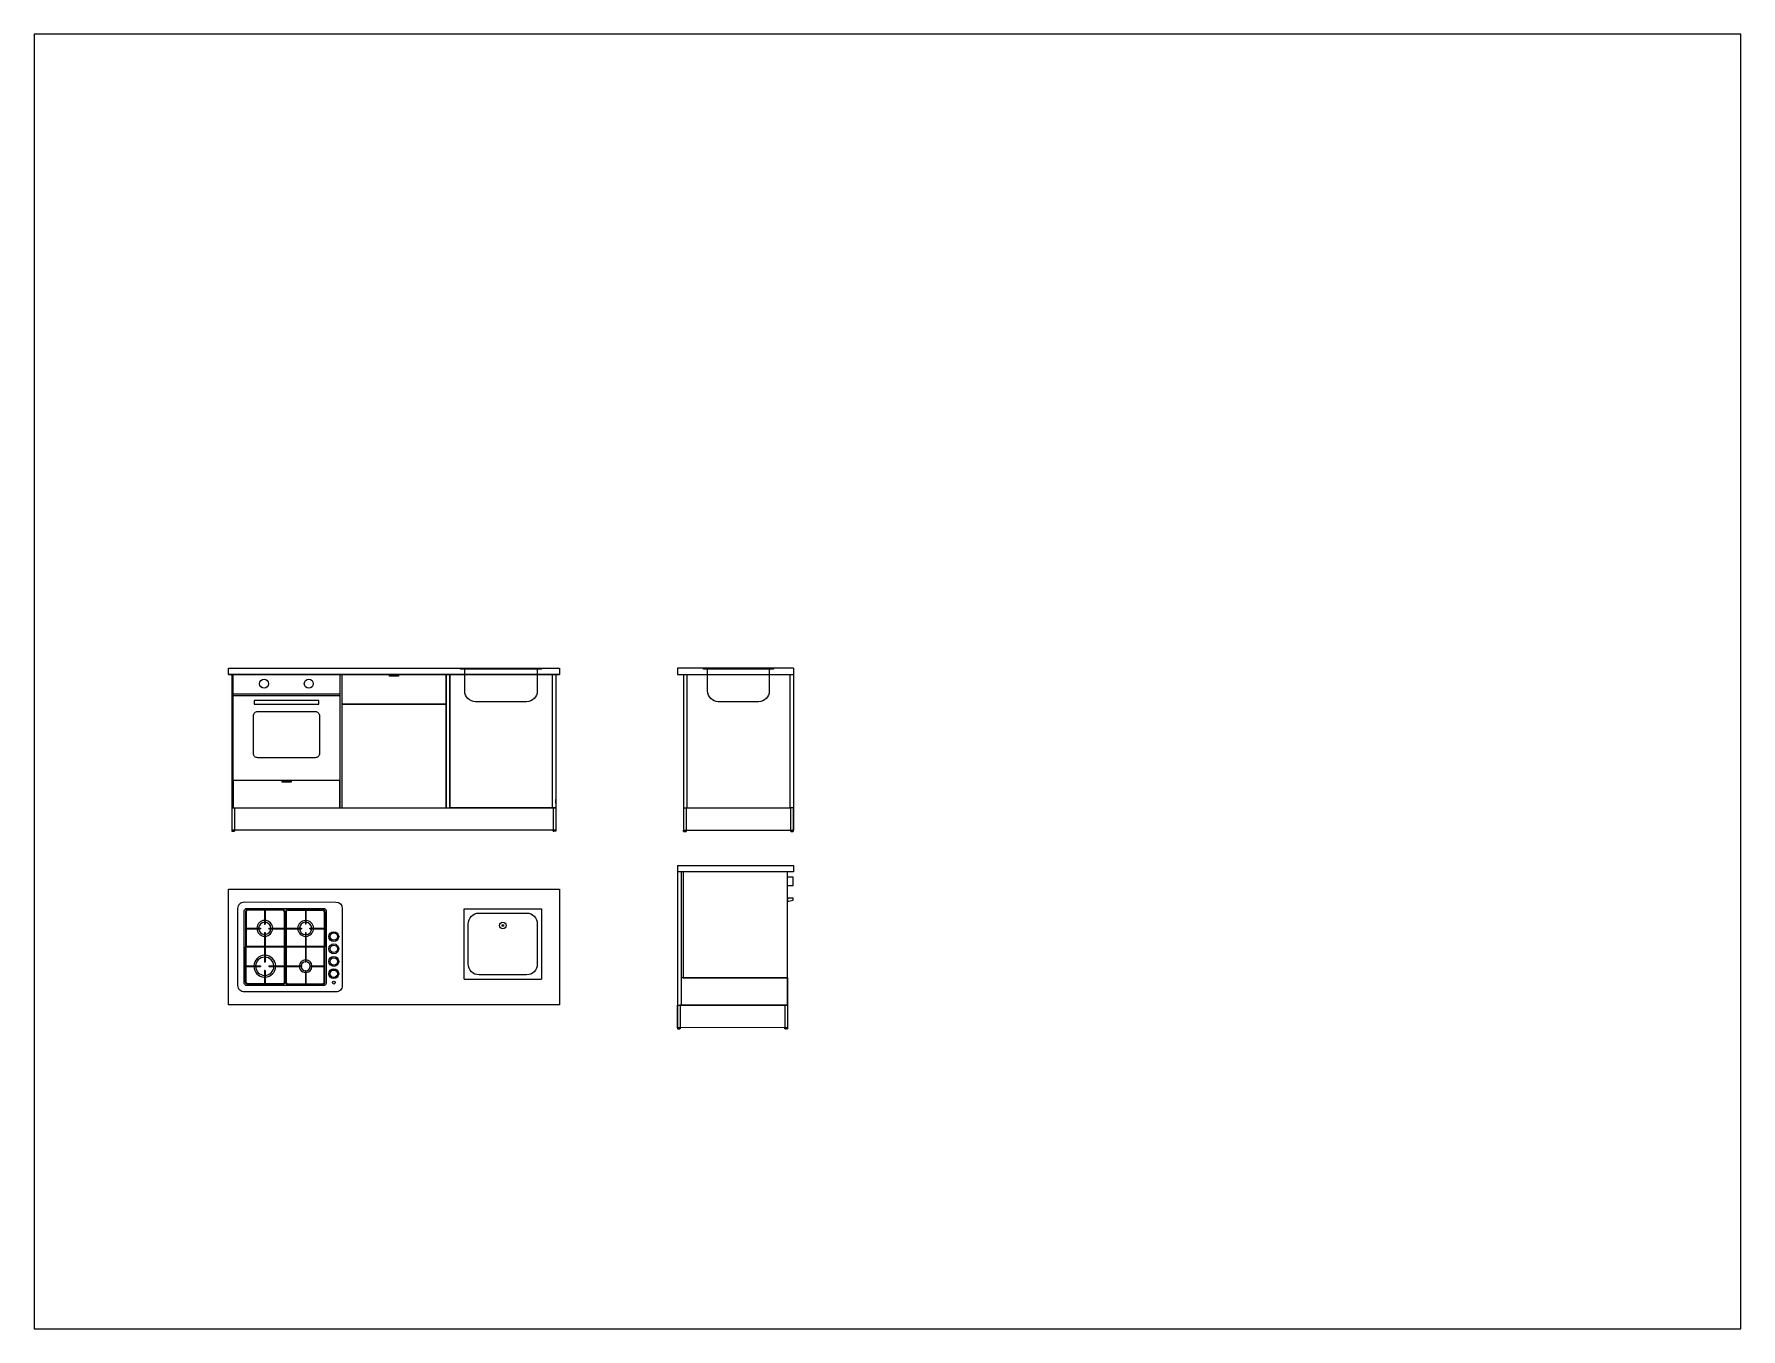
# Paper-space layout 'Layout1' of a CAD drawing. Header units: millimetres. Extents: x 26 to 231, y 20 to 176.
# The model-space entities are those that its viewports show. They can reach past a viewport. Long polylines and large blocks are cut down to what shows.
import ezdxf

# ---------------------------------------------------------------- set-up
doc = ezdxf.new("R2010")
doc.units = ezdxf.units.MM
for name, color, linetype in [('ante', 6, 'Continuous'), ('cassetti', 1, 'Continuous'), ('elementi incassati', 4, 'Continuous')]:
    doc.layers.add(name, color=color, linetype=linetype)

msp = doc.modelspace()

# ---------------------------------------------------------------- linework, layer by layer
for p, q in [((1912.4, 94.69), (2096.4, 94.69)), ((1912.4, 91.19), (1912.4, 94.69)), ((2096.4, 91.19), (1912.4, 91.19)), ((1912.4, 91.19), (2096.4, 91.19)), ((1914.4, 91.19), (1914.4, 4.69)), ((1975.4, 91.19), (1975.4, 17.09)), ((2033.4, 91.19), (2033.4, 17.09)), ((2035.4, 91.19), (2033.4, 91.19)), ((2035.4, 91.19), (2033.4, 91.19)), ((2035.4, 91.19), (2035.4, 17.09)), ((2092.4, 91.19), (2092.4, 17.09)), ((2094.4, 91.19), (2094.4, 4.69)), ((2096.4, 94.69), (2096.4, 91.19)), ((2226.32, 94.69), (2162.02, 94.69)), ((2162.02, 94.69), (2162.02, 91.19)), ((2162.02, 91.19), (2226.32, 91.19)), ((2165.32, 91.19), (2165.32, 4.59)), ((2167.32, 17.09), (2167.32, 91.19)), ((2224.32, 91.19), (2224.32, 17.09)), ((2226.32, 94.69), (2226.32, 4.59)), ((1975.4, 74.69), (2033.4, 74.69)), ((1915, 32.29), (1915, 17.09)), ((1974.4, 32.29), (1974.4, 17.09)), ((2094.4, 19.69), (2094.4, 21.69)), ((1914.4, 17.09), (2094.4, 17.09)), ((1914.4, 17.09), (1915.9, 17.09)), ((1915.9, 17.09), (1915.9, 4.69)), ((2094.4, 17.09), (2092.9, 17.09)), ((2092.9, 17.09), (2092.9, 4.69)), ((2165.32, 17.09), (2166.82, 17.09)), ((2166.82, 17.09), (2166.82, 4.59)), ((2166.82, 17.09), (2224.82, 17.09)), ((2226.32, 17.09), (2224.82, 17.09)), ((2224.82, 17.09), (2224.82, 4.59)), ((2226.32, 4.59), (2226.32, 17.09)), ((2094.4, 4.69), (1914.4, 4.69)), ((1915.9, 4.69), (1914.4, 4.69)), ((2165.32, 4.59), (2166.82, 4.59)), ((2165.38, 4.59), (2166.77, 4.59)), ((2166.77, 4.62), (2224.82, 4.69)), ((2224.82, 4.59), (2226.32, 4.59)), ((2224.88, 4.59), (2226.27, 4.59)), ((2162.02, -15.11), (2226.32, -15.11)), ((2162.02, -15.11), (2162.02, -105.21)), ((2226.32, -18.61), (2162.02, -18.61)), ((2164.02, -18.61), (2164.02, -92.71)), ((2226.32, -15.11), (2226.32, -18.61)), ((1912.4, -92.44), (1912.4, -28.14)), ((1912.4, -28.14), (2096.4, -28.14)), ((2096.4, -28.14), (2096.4, -92.44)), ((2223.02, -77.51), (2223.02, -105.21)), ((2096.4, -92.44), (1912.4, -92.44)), ((2162.02, -92.71), (2163.52, -92.71)), ((2162.02, -105.21), (2162.02, -92.71)), ((2163.52, -92.71), (2163.52, -105.21)), ((2221.52, -92.71), (2163.52, -92.71)), ((2223.02, -92.71), (2221.52, -92.71)), ((2221.52, -92.71), (2221.52, -105.21)), ((2163.52, -105.21), (2162.02, -105.21)), ((2163.47, -105.21), (2162.08, -105.21)), ((2221.58, -105.18), (2163.52, -105.11)), ((2223.02, -105.21), (2221.52, -105.21)), ((2222.97, -105.21), (2221.58, -105.21))]:
    msp.add_line(p, q)
at = {"lineweight": 25}
for points in [[(1914.42, 4.55), (1914.42, 4.06), (1914.43, 4.06), (1914.43, 4.06)], [(1914.42, 4.55), (1914.43, 4.55), (1914.43, 4.55)], [(1914.43, 4.05), (1914.43, 4.05), (1914.43, 4.05), (1914.43, 4.05), (1914.43, 4.05), (1914.43, 4.06), (1914.42, 4.06), (1914.42, 4.06), (1914.42, 4.06)], [(1914.43, 4.55), (1914.43, 4.06), (1914.44, 4.06), (1914.44, 4.06), (1914.45, 4.06)], [(1914.43, 4.55), (1914.44, 4.55), (1914.44, 4.55), (1914.45, 4.55)], [(1914.43, 4.06), (1914.43, 4.05), (1914.43, 4.05)], [(1914.44, 4.05), (1914.44, 4.05), (1914.44, 4.05), (1914.44, 4.05), (1914.44, 4.05), (1914.44, 4.06), (1914.43, 4.06), (1914.43, 4.06), (1914.43, 4.06)], [(1915.74, 4.04), (1915.69, 4.04), (1915.64, 4.04), (1915.58, 4.04), (1915.52, 4.04), (1915.46, 4.04), (1915.39, 4.04), (1915.32, 4.04), (1915.25, 4.04), (1915.18, 4.04), (1915.11, 4.04), (1915.04, 4.04), (1914.97, 4.04), (1914.9, 4.04), (1914.83, 4.04), (1914.77, 4.04), (1914.71, 4.04), (1914.65, 4.04), (1914.61, 4.04), (1914.56, 4.04), (1914.52, 4.04), (1914.49, 4.04), (1914.47, 4.04), (1914.45, 4.04), (1914.44, 4.04), (1914.43, 4.04), (1914.43, 4.05)], [(1914.43, 4.05), (1914.43, 4.05)], [(1914.44, 4.03), (1914.44, 4.03), (1914.44, 4.03), (1914.44, 4.03), (1914.44, 4.03), (1914.44, 4.03), (1914.43, 4.03), (1914.43, 4.04), (1914.43, 4.04)], [(1914.44, 4.05), (1914.45, 4.05), (1914.45, 4.05), (1914.45, 4.06), (1914.45, 4.06), (1914.45, 4.55)], [(1914.45, 4.55), (1914.45, 4.06), (1914.46, 4.06), (1914.46, 4.06), (1914.47, 4.06)], [(1914.47, 4.55), (1914.46, 4.55), (1914.46, 4.55), (1914.45, 4.55), (1914.45, 4.55), (1914.45, 4.55)], [(1914.47, 4.05), (1914.46, 4.05), (1914.46, 4.05), (1914.46, 4.05), (1914.46, 4.05), (1914.46, 4.06), (1914.45, 4.06), (1914.45, 4.06), (1914.45, 4.06)], [(1915.73, 4.03), (1915.68, 4.03), (1915.63, 4.03), (1915.57, 4.03), (1915.51, 4.03), (1915.44, 4.03), (1915.37, 4.03), (1915.3, 4.03), (1915.23, 4.03), (1915.16, 4.03), (1915.08, 4.03), (1915.01, 4.03), (1914.94, 4.03), (1914.87, 4.03), (1914.8, 4.03), (1914.74, 4.03), (1914.68, 4.03), (1914.63, 4.03), (1914.58, 4.03), (1914.54, 4.03), (1914.51, 4.03), (1914.48, 4.03), (1914.46, 4.03), (1914.45, 4.03), (1914.45, 4.03)], [(1914.46, 4.55), (1914.46, 4.69)], [(1914.47, 4.05), (1914.47, 4.05), (1914.47, 4.05), (1914.47, 4.06), (1914.47, 4.06), (1914.47, 4.55)], [(1914.51, 4.55), (1914.5, 4.55), (1914.49, 4.55), (1914.49, 4.55), (1914.48, 4.55), (1914.47, 4.55)], [(1914.49, 4.55), (1914.49, 4.06), (1914.49, 4.06), (1914.5, 4.06), (1914.51, 4.06)], [(1914.5, 4.05), (1914.49, 4.05), (1914.49, 4.05), (1914.49, 4.05), (1914.49, 4.05), (1914.49, 4.06), (1914.49, 4.06), (1914.49, 4.06)], [(1914.5, 4.05), (1914.5, 4.05), (1914.5, 4.05), (1914.5, 4.05), (1914.51, 4.06), (1914.51, 4.06), (1914.51, 4.55)], [(1914.55, 4.55), (1914.54, 4.55), (1914.53, 4.55), (1914.53, 4.55), (1914.52, 4.55), (1914.51, 4.55)], [(1914.53, 4.55), (1914.53, 4.06), (1914.53, 4.06), (1914.54, 4.06), (1914.55, 4.06)], [(1914.54, 4.05), (1914.53, 4.05), (1914.53, 4.05), (1914.53, 4.05), (1914.53, 4.06), (1914.53, 4.06), (1914.53, 4.06)], [(1914.54, 4.05), (1914.54, 4.05), (1914.55, 4.05), (1914.55, 4.05), (1914.55, 4.05), (1914.55, 4.06), (1914.55, 4.06), (1914.55, 4.55)], [(1914.61, 4.55), (1914.6, 4.55), (1914.59, 4.55), (1914.59, 4.55), (1914.58, 4.55), (1914.57, 4.55), (1914.55, 4.55)], [(1914.58, 4.55), (1914.58, 4.06), (1914.59, 4.06), (1914.59, 4.06), (1914.6, 4.06), (1914.61, 4.06)], [(1914.59, 4.05), (1914.59, 4.05), (1914.59, 4.05), (1914.59, 4.06), (1914.58, 4.06), (1914.58, 4.06), (1914.58, 4.06)], [(1914.59, 4.05), (1914.59, 4.05), (1914.6, 4.05), (1914.6, 4.05), (1914.6, 4.05), (1914.61, 4.05), (1914.61, 4.06), (1914.61, 4.55)], [(1914.68, 4.55), (1914.67, 4.55), (1914.66, 4.55), (1914.65, 4.55), (1914.65, 4.55), (1914.63, 4.55), (1914.61, 4.55)], [(1914.65, 4.05), (1914.66, 4.05), (1914.66, 4.05), (1914.66, 4.05), (1914.67, 4.05), (1914.68, 4.05), (1914.68, 4.06), (1914.68, 4.55)], [(1914.65, 4.55), (1914.65, 4.06), (1914.65, 4.06), (1914.66, 4.06), (1914.67, 4.06), (1914.68, 4.06)], [(1914.65, 4.05), (1914.65, 4.05), (1914.65, 4.06), (1914.65, 4.06), (1914.65, 4.06)], [(1914.75, 4.55), (1914.74, 4.55), (1914.73, 4.55), (1914.72, 4.55), (1914.72, 4.55), (1914.7, 4.55), (1914.68, 4.55)], [(1914.72, 4.55), (1914.72, 4.06), (1914.72, 4.05), (1914.73, 4.05), (1914.73, 4.05), (1914.74, 4.05), (1914.75, 4.05), (1914.75, 4.06), (1914.75, 4.06), (1914.75, 4.55)], [(1914.72, 4.06), (1914.72, 4.06), (1914.73, 4.06), (1914.74, 4.06), (1914.75, 4.06)], [(1914.83, 4.55), (1914.82, 4.55), (1914.81, 4.55), (1914.8, 4.55), (1914.8, 4.55), (1914.78, 4.55), (1914.75, 4.55)], [(1914.8, 4.55), (1914.8, 4.06), (1914.8, 4.05), (1914.81, 4.05), (1914.81, 4.05), (1914.82, 4.05), (1914.83, 4.05), (1914.83, 4.06), (1914.83, 4.06), (1914.83, 4.55)], [(1914.8, 4.06), (1914.8, 4.06), (1914.81, 4.06), (1914.82, 4.06), (1914.83, 4.06)], [(1914.91, 4.55), (1914.91, 4.55), (1914.9, 4.55), (1914.89, 4.55), (1914.88, 4.55), (1914.86, 4.55), (1914.83, 4.55)], [(1914.88, 4.55), (1914.88, 4.06), (1914.88, 4.05), (1914.89, 4.05), (1914.9, 4.05), (1914.91, 4.05), (1914.91, 4.05), (1914.92, 4.06), (1914.92, 4.06), (1914.92, 4.55)], [(1914.88, 4.06), (1914.89, 4.06), (1914.9, 4.06), (1914.91, 4.06), (1914.92, 4.06)], [(1914.92, 4.55), (1914.92, 4.55), (1914.92, 4.55)], [(1915.01, 4.55), (1915, 4.55), (1914.99, 4.55), (1914.98, 4.55), (1914.97, 4.55), (1914.94, 4.55), (1914.92, 4.55)], [(1914.97, 4.55), (1914.97, 4.06), (1914.98, 4.05), (1914.98, 4.05), (1914.99, 4.05), (1915, 4.05), (1915.01, 4.05), (1915.01, 4.06), (1915.01, 4.06), (1915.01, 4.55)], [(1914.97, 4.06), (1914.98, 4.06), (1914.99, 4.06), (1915, 4.06), (1915.01, 4.06)], [(1915.1, 4.55), (1915.09, 4.55), (1915.08, 4.55), (1915.07, 4.55), (1915.06, 4.55), (1915.04, 4.55), (1915.01, 4.55)], [(1915.06, 4.55), (1915.06, 4.06), (1915.07, 4.05), (1915.07, 4.05), (1915.08, 4.05), (1915.09, 4.05), (1915.1, 4.05), (1915.1, 4.06), (1915.1, 4.06), (1915.1, 4.55)], [(1915.06, 4.06), (1915.07, 4.06), (1915.08, 4.06), (1915.09, 4.06), (1915.1, 4.06)], [(1915.2, 4.55), (1915.19, 4.55), (1915.18, 4.55), (1915.17, 4.55), (1915.16, 4.55), (1915.13, 4.55), (1915.1, 4.55)], [(1915.16, 4.55), (1915.16, 4.06), (1915.16, 4.06), (1915.16, 4.05), (1915.17, 4.05), (1915.18, 4.05), (1915.19, 4.05), (1915.19, 4.05), (1915.2, 4.06), (1915.2, 4.55)], [(1915.16, 4.06), (1915.17, 4.06), (1915.18, 4.06), (1915.19, 4.06), (1915.2, 4.06)], [(1915.29, 4.55), (1915.28, 4.55), (1915.27, 4.55), (1915.26, 4.55), (1915.25, 4.55), (1915.22, 4.55), (1915.2, 4.55)], [(1915.25, 4.55), (1915.25, 4.06), (1915.25, 4.06), (1915.25, 4.05), (1915.27, 4.05), (1915.27, 4.05), (1915.28, 4.05), (1915.29, 4.05), (1915.29, 4.06), (1915.29, 4.55)], [(1915.25, 4.06), (1915.26, 4.06), (1915.27, 4.06), (1915.28, 4.06), (1915.29, 4.06)], [(1915.38, 4.55), (1915.37, 4.55), (1915.36, 4.55), (1915.35, 4.55), (1915.34, 4.55), (1915.32, 4.55), (1915.29, 4.55)], [(1915.34, 4.55), (1915.34, 4.06), (1915.34, 4.06), (1915.35, 4.05), (1915.36, 4.05), (1915.36, 4.05), (1915.37, 4.05), (1915.38, 4.05), (1915.38, 4.06), (1915.38, 4.55)], [(1915.34, 4.06), (1915.35, 4.06), (1915.36, 4.06), (1915.37, 4.06), (1915.38, 4.06)], [(1915.47, 4.55), (1915.46, 4.55), (1915.45, 4.55), (1915.44, 4.55), (1915.43, 4.55), (1915.4, 4.55), (1915.38, 4.55)], [(1915.43, 4.55), (1915.43, 4.06), (1915.43, 4.06), (1915.44, 4.05), (1915.44, 4.05), (1915.45, 4.05), (1915.46, 4.05), (1915.46, 4.05), (1915.47, 4.06), (1915.47, 4.55)], [(1915.43, 4.06), (1915.44, 4.06), (1915.45, 4.06), (1915.46, 4.06), (1915.47, 4.06)], [(1915.55, 4.55), (1915.55, 4.55), (1915.54, 4.55), (1915.53, 4.55), (1915.51, 4.55), (1915.49, 4.55), (1915.47, 4.55)], [(1915.51, 4.06), (1915.53, 4.06), (1915.54, 4.06), (1915.55, 4.06), (1915.55, 4.06)], [(1915.52, 4.55), (1915.52, 4.06), (1915.52, 4.06), (1915.52, 4.05), (1915.53, 4.05), (1915.53, 4.05), (1915.54, 4.05), (1915.55, 4.05), (1915.55, 4.06), (1915.55, 4.55)], [(1915.62, 4.55), (1915.62, 4.55), (1915.61, 4.55), (1915.6, 4.55), (1915.59, 4.55), (1915.57, 4.55), (1915.55, 4.55)], [(1915.62, 4.05), (1915.62, 4.05), (1915.61, 4.05), (1915.61, 4.05), (1915.6, 4.05), (1915.59, 4.05), (1915.59, 4.06), (1915.59, 4.55)], [(1915.59, 4.06), (1915.6, 4.06), (1915.61, 4.06), (1915.62, 4.06), (1915.62, 4.06)], [(1915.62, 4.05), (1915.62, 4.06), (1915.62, 4.06), (1915.62, 4.06), (1915.62, 4.55)], [(1915.69, 4.55), (1915.69, 4.55), (1915.68, 4.55), (1915.67, 4.55), (1915.66, 4.55), (1915.64, 4.55), (1915.62, 4.55)], [(1915.68, 4.05), (1915.68, 4.05), (1915.68, 4.05), (1915.67, 4.05), (1915.67, 4.05), (1915.66, 4.05), (1915.66, 4.06), (1915.66, 4.55)], [(1915.66, 4.06), (1915.67, 4.06), (1915.68, 4.06), (1915.69, 4.06), (1915.69, 4.06)], [(1915.68, 4.05), (1915.68, 4.05), (1915.69, 4.05), (1915.69, 4.06), (1915.69, 4.06), (1915.69, 4.06), (1915.69, 4.06), (1915.69, 4.55)], [(1915.75, 4.55), (1915.74, 4.55), (1915.74, 4.55), (1915.72, 4.55), (1915.71, 4.55), (1915.69, 4.55)], [(1915.74, 4.05), (1915.74, 4.05), (1915.73, 4.05), (1915.73, 4.05), (1915.73, 4.05), (1915.73, 4.05), (1915.72, 4.06), (1915.72, 4.55)], [(1915.72, 4.06), (1915.74, 4.06), (1915.74, 4.06), (1915.75, 4.06)], [(1915.86, 4.03), (1915.86, 4.03), (1915.84, 4.03), (1915.83, 4.03), (1915.8, 4.03), (1915.77, 4.03), (1915.73, 4.03)], [(1915.74, 4.05), (1915.75, 4.05), (1915.75, 4.05), (1915.75, 4.05), (1915.75, 4.06), (1915.75, 4.06), (1915.75, 4.06), (1915.75, 4.55)], [(1915.87, 4.05), (1915.87, 4.04), (1915.86, 4.04), (1915.85, 4.04), (1915.84, 4.04), (1915.81, 4.04), (1915.78, 4.04), (1915.74, 4.04)], [(1915.8, 4.55), (1915.79, 4.55), (1915.79, 4.55), (1915.78, 4.55), (1915.76, 4.55), (1915.75, 4.55)], [(1915.79, 4.05), (1915.79, 4.05), (1915.78, 4.05), (1915.78, 4.05), (1915.78, 4.05), (1915.78, 4.06), (1915.78, 4.06), (1915.78, 4.55)], [(1915.78, 4.06), (1915.79, 4.06), (1915.79, 4.06), (1915.8, 4.06)], [(1915.79, 4.05), (1915.79, 4.05), (1915.79, 4.05), (1915.79, 4.06), (1915.8, 4.06), (1915.8, 4.06), (1915.8, 4.06), (1915.8, 4.55)], [(1915.84, 4.55), (1915.83, 4.55), (1915.83, 4.55), (1915.82, 4.55), (1915.81, 4.55), (1915.8, 4.55)], [(1915.83, 4.05), (1915.82, 4.05), (1915.82, 4.05), (1915.82, 4.05), (1915.82, 4.06), (1915.82, 4.06), (1915.82, 4.55)], [(1915.82, 4.05), (1915.83, 4.05), (1915.83, 4.05), (1915.83, 4.05), (1915.83, 4.05), (1915.83, 4.06), (1915.83, 4.06), (1915.84, 4.06), (1915.84, 4.06), (1915.84, 4.55)], [(1915.82, 4.06), (1915.83, 4.06), (1915.83, 4.06), (1915.84, 4.06)], [(1915.84, 4.55), (1915.84, 4.69)], [(1915.85, 4.05), (1915.85, 4.05), (1915.84, 4.05), (1915.84, 4.06), (1915.84, 4.06), (1915.84, 4.55)], [(1915.86, 4.55), (1915.86, 4.55), (1915.85, 4.55), (1915.84, 4.55), (1915.84, 4.55), (1915.84, 4.55)], [(1915.84, 4.06), (1915.85, 4.06), (1915.86, 4.06), (1915.86, 4.06)], [(1915.85, 4.05), (1915.85, 4.05), (1915.86, 4.05), (1915.86, 4.05), (1915.86, 4.05), (1915.86, 4.06), (1915.86, 4.06), (1915.86, 4.06), (1915.86, 4.06), (1915.86, 4.55)], [(1915.87, 4.05), (1915.86, 4.05), (1915.86, 4.05), (1915.86, 4.06), (1915.86, 4.06), (1915.86, 4.55)], [(1915.87, 4.55), (1915.87, 4.55), (1915.86, 4.55), (1915.86, 4.55)], [(1915.86, 4.06), (1915.87, 4.06), (1915.87, 4.06)], [(1915.87, 4.04), (1915.87, 4.04), (1915.87, 4.03), (1915.87, 4.03), (1915.87, 4.03), (1915.86, 4.03), (1915.86, 4.03), (1915.86, 4.03), (1915.86, 4.03)], [(1915.87, 4.55), (1915.87, 4.06), (1915.88, 4.06)], [(1915.87, 4.55), (1915.88, 4.55)], [(1915.87, 4.05), (1915.87, 4.05), (1915.87, 4.05), (1915.87, 4.05), (1915.88, 4.05), (1915.88, 4.06), (1915.88, 4.06), (1915.88, 4.06), (1915.88, 4.55)], [(1915.87, 4.06), (1915.87, 4.06), (1915.87, 4.06), (1915.87, 4.05), (1915.87, 4.05), (1915.87, 4.05), (1915.87, 4.05), (1915.87, 4.05)], [(1915.87, 4.05), (1915.87, 4.05)], [(2092.92, 4.55), (2092.92, 4.06), (2092.93, 4.06), (2092.93, 4.06)], [(2092.92, 4.55), (2092.93, 4.55), (2092.93, 4.55)], [(2092.93, 4.05), (2092.93, 4.05), (2092.93, 4.05), (2092.93, 4.05), (2092.93, 4.05), (2092.93, 4.06), (2092.92, 4.06), (2092.92, 4.06), (2092.92, 4.06)], [(2092.93, 4.55), (2092.93, 4.06), (2092.94, 4.06), (2092.94, 4.06), (2092.95, 4.06)], [(2092.93, 4.55), (2092.94, 4.55), (2092.94, 4.55), (2092.95, 4.55)], [(2092.93, 4.06), (2092.93, 4.05), (2092.93, 4.05)], [(2092.94, 4.05), (2092.94, 4.05), (2092.94, 4.05), (2092.94, 4.05), (2092.94, 4.05), (2092.94, 4.06), (2092.93, 4.06), (2092.93, 4.06), (2092.93, 4.06)], [(2094.24, 4.04), (2094.19, 4.04), (2094.14, 4.04), (2094.08, 4.04), (2094.02, 4.04), (2093.96, 4.04), (2093.89, 4.04), (2093.82, 4.04), (2093.75, 4.04), (2093.68, 4.04), (2093.61, 4.04), (2093.54, 4.04), (2093.47, 4.04), (2093.4, 4.04), (2093.33, 4.04), (2093.27, 4.04), (2093.21, 4.04), (2093.15, 4.04), (2093.11, 4.04), (2093.06, 4.04), (2093.02, 4.04), (2092.99, 4.04), (2092.97, 4.04), (2092.95, 4.04), (2092.94, 4.04), (2092.93, 4.04), (2092.93, 4.05)], [(2092.93, 4.05), (2092.93, 4.05)], [(2092.94, 4.03), (2092.94, 4.03), (2092.94, 4.03), (2092.94, 4.03), (2092.94, 4.03), (2092.94, 4.03), (2092.93, 4.03), (2092.93, 4.04), (2092.93, 4.04)], [(2092.94, 4.05), (2092.95, 4.05), (2092.95, 4.05), (2092.95, 4.06), (2092.95, 4.06), (2092.95, 4.55)], [(2092.95, 4.55), (2092.95, 4.06), (2092.96, 4.06), (2092.96, 4.06), (2092.97, 4.06)], [(2092.97, 4.55), (2092.96, 4.55), (2092.96, 4.55), (2092.95, 4.55), (2092.95, 4.55), (2092.95, 4.55)], [(2092.97, 4.05), (2092.96, 4.05), (2092.96, 4.05), (2092.96, 4.05), (2092.96, 4.05), (2092.96, 4.06), (2092.95, 4.06), (2092.95, 4.06), (2092.95, 4.06)], [(2094.23, 4.03), (2094.18, 4.03), (2094.13, 4.03), (2094.07, 4.03), (2094.01, 4.03), (2093.94, 4.03), (2093.87, 4.03), (2093.8, 4.03), (2093.73, 4.03), (2093.66, 4.03), (2093.58, 4.03), (2093.51, 4.03), (2093.44, 4.03), (2093.37, 4.03), (2093.3, 4.03), (2093.24, 4.03), (2093.18, 4.03), (2093.13, 4.03), (2093.08, 4.03), (2093.04, 4.03), (2093.01, 4.03), (2092.98, 4.03), (2092.96, 4.03), (2092.95, 4.03), (2092.95, 4.03)], [(2092.96, 4.55), (2092.96, 4.69)], [(2092.97, 4.05), (2092.97, 4.05), (2092.97, 4.05), (2092.97, 4.06), (2092.97, 4.06), (2092.97, 4.55)], [(2093.01, 4.55), (2093, 4.55), (2092.99, 4.55), (2092.99, 4.55), (2092.98, 4.55), (2092.97, 4.55)], [(2092.99, 4.55), (2092.99, 4.06), (2092.99, 4.06), (2093, 4.06), (2093.01, 4.06)], [(2093, 4.05), (2092.99, 4.05), (2092.99, 4.05), (2092.99, 4.05), (2092.99, 4.05), (2092.99, 4.06), (2092.99, 4.06), (2092.99, 4.06)], [(2093, 4.05), (2093, 4.05), (2093, 4.05), (2093, 4.05), (2093.01, 4.06), (2093.01, 4.06), (2093.01, 4.55)], [(2093.05, 4.55), (2093.04, 4.55), (2093.03, 4.55), (2093.03, 4.55), (2093.02, 4.55), (2093.01, 4.55)], [(2093.03, 4.55), (2093.03, 4.06), (2093.03, 4.06), (2093.04, 4.06), (2093.05, 4.06)], [(2093.04, 4.05), (2093.03, 4.05), (2093.03, 4.05), (2093.03, 4.05), (2093.03, 4.06), (2093.03, 4.06), (2093.03, 4.06)], [(2093.04, 4.05), (2093.04, 4.05), (2093.05, 4.05), (2093.05, 4.05), (2093.05, 4.05), (2093.05, 4.06), (2093.05, 4.06), (2093.05, 4.55)], [(2093.11, 4.55), (2093.1, 4.55), (2093.09, 4.55), (2093.09, 4.55), (2093.08, 4.55), (2093.07, 4.55), (2093.05, 4.55)], [(2093.08, 4.55), (2093.08, 4.06), (2093.09, 4.06), (2093.09, 4.06), (2093.1, 4.06), (2093.11, 4.06)], [(2093.09, 4.05), (2093.09, 4.05), (2093.09, 4.05), (2093.09, 4.06), (2093.08, 4.06), (2093.08, 4.06), (2093.08, 4.06)], [(2093.09, 4.05), (2093.09, 4.05), (2093.1, 4.05), (2093.1, 4.05), (2093.1, 4.05), (2093.11, 4.05), (2093.11, 4.06), (2093.11, 4.55)], [(2093.18, 4.55), (2093.17, 4.55), (2093.16, 4.55), (2093.15, 4.55), (2093.15, 4.55), (2093.13, 4.55), (2093.11, 4.55)], [(2093.15, 4.05), (2093.16, 4.05), (2093.16, 4.05), (2093.16, 4.05), (2093.17, 4.05), (2093.18, 4.05), (2093.18, 4.06), (2093.18, 4.55)], [(2093.15, 4.55), (2093.15, 4.06), (2093.15, 4.06), (2093.16, 4.06), (2093.17, 4.06), (2093.18, 4.06)], [(2093.15, 4.05), (2093.15, 4.05), (2093.15, 4.06), (2093.15, 4.06), (2093.15, 4.06)], [(2093.25, 4.55), (2093.24, 4.55), (2093.23, 4.55), (2093.22, 4.55), (2093.22, 4.55), (2093.2, 4.55), (2093.18, 4.55)], [(2093.22, 4.55), (2093.22, 4.06), (2093.22, 4.05), (2093.23, 4.05), (2093.23, 4.05), (2093.24, 4.05), (2093.25, 4.05), (2093.25, 4.06), (2093.25, 4.06), (2093.25, 4.55)], [(2093.22, 4.06), (2093.22, 4.06), (2093.23, 4.06), (2093.24, 4.06), (2093.25, 4.06)], [(2093.33, 4.55), (2093.32, 4.55), (2093.31, 4.55), (2093.3, 4.55), (2093.3, 4.55), (2093.28, 4.55), (2093.25, 4.55)], [(2093.3, 4.55), (2093.3, 4.06), (2093.3, 4.05), (2093.31, 4.05), (2093.31, 4.05), (2093.32, 4.05), (2093.33, 4.05), (2093.33, 4.06), (2093.33, 4.06), (2093.33, 4.55)], [(2093.3, 4.06), (2093.3, 4.06), (2093.31, 4.06), (2093.32, 4.06), (2093.33, 4.06)], [(2093.41, 4.55), (2093.41, 4.55), (2093.4, 4.55), (2093.39, 4.55), (2093.38, 4.55), (2093.36, 4.55), (2093.33, 4.55)], [(2093.38, 4.55), (2093.38, 4.06), (2093.38, 4.05), (2093.39, 4.05), (2093.4, 4.05), (2093.41, 4.05), (2093.41, 4.05), (2093.42, 4.06), (2093.42, 4.06), (2093.42, 4.55)], [(2093.38, 4.06), (2093.39, 4.06), (2093.4, 4.06), (2093.41, 4.06), (2093.42, 4.06)], [(2093.42, 4.55), (2093.42, 4.55), (2093.42, 4.55)], [(2093.51, 4.55), (2093.5, 4.55), (2093.49, 4.55), (2093.48, 4.55), (2093.47, 4.55), (2093.44, 4.55), (2093.42, 4.55)], [(2093.47, 4.55), (2093.47, 4.06), (2093.48, 4.05), (2093.48, 4.05), (2093.49, 4.05), (2093.5, 4.05), (2093.51, 4.05), (2093.51, 4.06), (2093.51, 4.06), (2093.51, 4.55)], [(2093.47, 4.06), (2093.48, 4.06), (2093.49, 4.06), (2093.5, 4.06), (2093.51, 4.06)], [(2093.6, 4.55), (2093.59, 4.55), (2093.58, 4.55), (2093.57, 4.55), (2093.56, 4.55), (2093.54, 4.55), (2093.51, 4.55)], [(2093.56, 4.55), (2093.56, 4.06), (2093.57, 4.05), (2093.57, 4.05), (2093.58, 4.05), (2093.59, 4.05), (2093.6, 4.05), (2093.6, 4.06), (2093.6, 4.06), (2093.6, 4.55)], [(2093.56, 4.06), (2093.57, 4.06), (2093.58, 4.06), (2093.59, 4.06), (2093.6, 4.06)], [(2093.7, 4.55), (2093.69, 4.55), (2093.68, 4.55), (2093.67, 4.55), (2093.66, 4.55), (2093.63, 4.55), (2093.6, 4.55)], [(2093.66, 4.55), (2093.66, 4.06), (2093.66, 4.06), (2093.66, 4.05), (2093.67, 4.05), (2093.68, 4.05), (2093.69, 4.05), (2093.69, 4.05), (2093.7, 4.06), (2093.7, 4.55)], [(2093.66, 4.06), (2093.67, 4.06), (2093.68, 4.06), (2093.69, 4.06), (2093.7, 4.06)], [(2093.79, 4.55), (2093.78, 4.55), (2093.77, 4.55), (2093.76, 4.55), (2093.75, 4.55), (2093.72, 4.55), (2093.7, 4.55)], [(2093.75, 4.55), (2093.75, 4.06), (2093.75, 4.06), (2093.75, 4.05), (2093.77, 4.05), (2093.77, 4.05), (2093.78, 4.05), (2093.79, 4.05), (2093.79, 4.06), (2093.79, 4.55)], [(2093.75, 4.06), (2093.76, 4.06), (2093.77, 4.06), (2093.78, 4.06), (2093.79, 4.06)], [(2093.88, 4.55), (2093.87, 4.55), (2093.86, 4.55), (2093.85, 4.55), (2093.84, 4.55), (2093.82, 4.55), (2093.79, 4.55)], [(2093.84, 4.55), (2093.84, 4.06), (2093.84, 4.06), (2093.85, 4.05), (2093.86, 4.05), (2093.86, 4.05), (2093.87, 4.05), (2093.88, 4.05), (2093.88, 4.06), (2093.88, 4.55)], [(2093.84, 4.06), (2093.85, 4.06), (2093.86, 4.06), (2093.87, 4.06), (2093.88, 4.06)], [(2093.97, 4.55), (2093.96, 4.55), (2093.95, 4.55), (2093.94, 4.55), (2093.93, 4.55), (2093.9, 4.55), (2093.88, 4.55)], [(2093.93, 4.55), (2093.93, 4.06), (2093.93, 4.06), (2093.94, 4.05), (2093.94, 4.05), (2093.95, 4.05), (2093.96, 4.05), (2093.96, 4.05), (2093.97, 4.06), (2093.97, 4.55)], [(2093.93, 4.06), (2093.94, 4.06), (2093.95, 4.06), (2093.96, 4.06), (2093.97, 4.06)], [(2094.05, 4.55), (2094.05, 4.55), (2094.04, 4.55), (2094.03, 4.55), (2094.01, 4.55), (2093.99, 4.55), (2093.97, 4.55)], [(2094.01, 4.06), (2094.03, 4.06), (2094.04, 4.06), (2094.05, 4.06), (2094.05, 4.06)], [(2094.02, 4.55), (2094.02, 4.06), (2094.02, 4.06), (2094.02, 4.05), (2094.03, 4.05), (2094.03, 4.05), (2094.04, 4.05), (2094.05, 4.05), (2094.05, 4.06), (2094.05, 4.55)], [(2094.12, 4.55), (2094.12, 4.55), (2094.11, 4.55), (2094.1, 4.55), (2094.09, 4.55), (2094.07, 4.55), (2094.05, 4.55)], [(2094.12, 4.05), (2094.12, 4.05), (2094.11, 4.05), (2094.11, 4.05), (2094.1, 4.05), (2094.09, 4.05), (2094.09, 4.06), (2094.09, 4.55)], [(2094.09, 4.06), (2094.1, 4.06), (2094.11, 4.06), (2094.12, 4.06), (2094.12, 4.06)], [(2094.12, 4.05), (2094.12, 4.06), (2094.12, 4.06), (2094.12, 4.06), (2094.12, 4.55)], [(2094.19, 4.55), (2094.19, 4.55), (2094.18, 4.55), (2094.17, 4.55), (2094.16, 4.55), (2094.14, 4.55), (2094.12, 4.55)], [(2094.18, 4.05), (2094.18, 4.05), (2094.18, 4.05), (2094.17, 4.05), (2094.17, 4.05), (2094.16, 4.05), (2094.16, 4.06), (2094.16, 4.55)], [(2094.16, 4.06), (2094.17, 4.06), (2094.18, 4.06), (2094.19, 4.06), (2094.19, 4.06)], [(2094.18, 4.05), (2094.18, 4.05), (2094.19, 4.05), (2094.19, 4.06), (2094.19, 4.06), (2094.19, 4.06), (2094.19, 4.06), (2094.19, 4.55)], [(2094.25, 4.55), (2094.24, 4.55), (2094.24, 4.55), (2094.22, 4.55), (2094.21, 4.55), (2094.19, 4.55)], [(2094.24, 4.05), (2094.24, 4.05), (2094.23, 4.05), (2094.23, 4.05), (2094.23, 4.05), (2094.23, 4.05), (2094.22, 4.06), (2094.22, 4.55)], [(2094.22, 4.06), (2094.24, 4.06), (2094.24, 4.06), (2094.25, 4.06)], [(2094.36, 4.03), (2094.36, 4.03), (2094.34, 4.03), (2094.33, 4.03), (2094.3, 4.03), (2094.27, 4.03), (2094.23, 4.03)], [(2094.24, 4.05), (2094.25, 4.05), (2094.25, 4.05), (2094.25, 4.05), (2094.25, 4.06), (2094.25, 4.06), (2094.25, 4.06), (2094.25, 4.55)], [(2094.37, 4.05), (2094.37, 4.04), (2094.36, 4.04), (2094.35, 4.04), (2094.34, 4.04), (2094.31, 4.04), (2094.28, 4.04), (2094.24, 4.04)], [(2094.3, 4.55), (2094.29, 4.55), (2094.29, 4.55), (2094.28, 4.55), (2094.26, 4.55), (2094.25, 4.55)], [(2094.29, 4.05), (2094.29, 4.05), (2094.28, 4.05), (2094.28, 4.05), (2094.28, 4.05), (2094.28, 4.06), (2094.28, 4.06), (2094.28, 4.55)], [(2094.28, 4.06), (2094.29, 4.06), (2094.29, 4.06), (2094.3, 4.06)], [(2094.29, 4.05), (2094.29, 4.05), (2094.29, 4.05), (2094.29, 4.06), (2094.3, 4.06), (2094.3, 4.06), (2094.3, 4.06), (2094.3, 4.55)], [(2094.34, 4.55), (2094.33, 4.55), (2094.33, 4.55), (2094.32, 4.55), (2094.31, 4.55), (2094.3, 4.55)], [(2094.33, 4.05), (2094.32, 4.05), (2094.32, 4.05), (2094.32, 4.05), (2094.32, 4.06), (2094.32, 4.06), (2094.32, 4.55)], [(2094.32, 4.05), (2094.33, 4.05), (2094.33, 4.05), (2094.33, 4.05), (2094.33, 4.05), (2094.33, 4.06), (2094.33, 4.06), (2094.34, 4.06), (2094.34, 4.06), (2094.34, 4.55)], [(2094.32, 4.06), (2094.33, 4.06), (2094.33, 4.06), (2094.34, 4.06)], [(2094.34, 4.55), (2094.34, 4.69)], [(2094.35, 4.05), (2094.35, 4.05), (2094.34, 4.05), (2094.34, 4.06), (2094.34, 4.06), (2094.34, 4.55)], [(2094.36, 4.55), (2094.36, 4.55), (2094.35, 4.55), (2094.34, 4.55), (2094.34, 4.55), (2094.34, 4.55)], [(2094.34, 4.06), (2094.35, 4.06), (2094.36, 4.06), (2094.36, 4.06)], [(2094.35, 4.05), (2094.35, 4.05), (2094.36, 4.05), (2094.36, 4.05), (2094.36, 4.05), (2094.36, 4.06), (2094.36, 4.06), (2094.36, 4.06), (2094.36, 4.06), (2094.36, 4.55)], [(2094.37, 4.05), (2094.36, 4.05), (2094.36, 4.05), (2094.36, 4.06), (2094.36, 4.06), (2094.36, 4.55)], [(2094.37, 4.55), (2094.37, 4.55), (2094.36, 4.55), (2094.36, 4.55)], [(2094.36, 4.06), (2094.37, 4.06), (2094.37, 4.06)], [(2094.37, 4.04), (2094.37, 4.04), (2094.37, 4.03), (2094.37, 4.03), (2094.37, 4.03), (2094.36, 4.03), (2094.36, 4.03), (2094.36, 4.03), (2094.36, 4.03)], [(2094.37, 4.55), (2094.37, 4.06), (2094.38, 4.06)], [(2094.37, 4.55), (2094.38, 4.55)], [(2094.37, 4.05), (2094.37, 4.05), (2094.37, 4.05), (2094.37, 4.05), (2094.38, 4.05), (2094.38, 4.06), (2094.38, 4.06), (2094.38, 4.06), (2094.38, 4.55)], [(2094.37, 4.06), (2094.37, 4.06), (2094.37, 4.06), (2094.37, 4.05), (2094.37, 4.05), (2094.37, 4.05), (2094.37, 4.05), (2094.37, 4.05)], [(2094.37, 4.05), (2094.37, 4.05)], [(2165.35, 4.45), (2165.35, 3.96), (2165.35, 3.96)], [(2165.35, 4.45), (2165.35, 4.45), (2165.36, 4.45), (2165.36, 4.45)], [(2165.35, 4.45), (2165.35, 4.45)], [(2165.36, 3.95), (2165.35, 3.95), (2165.35, 3.95), (2165.35, 3.95), (2165.35, 3.95), (2165.35, 3.96), (2165.35, 3.96), (2165.35, 3.96), (2165.35, 4.45)], [(2165.36, 3.96), (2165.35, 3.96), (2165.35, 3.96)], [(2165.35, 3.96), (2165.35, 3.96), (2165.35, 3.96), (2165.35, 3.95), (2165.35, 3.95), (2165.35, 3.95), (2165.36, 3.95), (2165.36, 3.95)], [(2165.36, 3.95), (2165.36, 3.95), (2165.36, 3.95), (2165.36, 3.96), (2165.36, 3.96), (2165.36, 4.45)], [(2165.37, 3.95), (2165.37, 3.95), (2165.37, 3.95), (2165.37, 3.95), (2165.37, 3.95), (2165.37, 3.96), (2165.36, 3.96), (2165.36, 3.96), (2165.36, 3.96), (2165.36, 4.45)], [(2165.36, 4.45), (2165.37, 4.45), (2165.37, 4.45), (2165.38, 4.45), (2165.38, 4.45), (2165.39, 4.45)], [(2165.38, 3.96), (2165.37, 3.96), (2165.37, 3.96), (2165.36, 3.96)], [(2165.36, 3.95), (2165.36, 3.94), (2165.36, 3.94), (2165.37, 3.94), (2165.39, 3.94), (2165.42, 3.94), (2165.45, 3.94), (2165.49, 3.94)], [(2165.36, 3.95), (2165.36, 3.95)], [(2165.36, 3.94), (2165.36, 3.94), (2165.36, 3.93), (2165.36, 3.93), (2165.36, 3.93), (2165.36, 3.93), (2165.36, 3.93), (2165.36, 3.93), (2165.37, 3.93)], [(2165.37, 3.95), (2165.38, 3.95), (2165.38, 3.95), (2165.38, 3.96), (2165.38, 3.96), (2165.38, 4.45)], [(2165.37, 3.93), (2165.37, 3.93), (2165.38, 3.93), (2165.4, 3.93), (2165.43, 3.93), (2165.46, 3.93), (2165.5, 3.93)], [(2165.38, 4.45), (2165.38, 4.59)], [(2165.4, 3.95), (2165.4, 3.95), (2165.4, 3.95), (2165.4, 3.95), (2165.39, 3.95), (2165.39, 3.96), (2165.39, 3.96), (2165.39, 3.96), (2165.39, 3.96), (2165.39, 4.45)], [(2165.39, 4.45), (2165.39, 4.45), (2165.4, 4.45), (2165.41, 4.45), (2165.42, 4.45), (2165.43, 4.45)], [(2165.41, 3.96), (2165.4, 3.96), (2165.39, 3.96), (2165.39, 3.96)], [(2165.4, 3.95), (2165.4, 3.95), (2165.4, 3.95), (2165.41, 3.95), (2165.41, 3.96), (2165.41, 3.96), (2165.41, 4.45)], [(2165.44, 3.95), (2165.43, 3.95), (2165.43, 3.95), (2165.43, 3.96), (2165.43, 3.96), (2165.43, 3.96), (2165.43, 3.96), (2165.43, 4.45)], [(2165.43, 4.45), (2165.43, 4.45), (2165.44, 4.45), (2165.45, 4.45), (2165.46, 4.45), (2165.48, 4.45)], [(2165.45, 3.96), (2165.44, 3.96), (2165.43, 3.96), (2165.43, 3.96)], [(2165.44, 3.95), (2165.44, 3.95), (2165.44, 3.95), (2165.44, 3.95), (2165.45, 3.95), (2165.45, 3.96), (2165.45, 3.96), (2165.45, 4.45)], [(2165.48, 3.95), (2165.48, 3.95), (2165.49, 3.95), (2165.49, 3.95), (2165.5, 3.95), (2165.5, 3.95), (2165.5, 3.96), (2165.5, 4.45)], [(2165.48, 3.95), (2165.48, 3.95), (2165.48, 3.95), (2165.48, 3.95), (2165.48, 3.96), (2165.48, 3.96), (2165.48, 3.96), (2165.48, 4.45)], [(2165.48, 4.45), (2165.48, 4.45), (2165.49, 4.45), (2165.5, 4.45), (2165.52, 4.45), (2165.53, 4.45)], [(2165.5, 3.96), (2165.49, 3.96), (2165.48, 3.96), (2165.48, 3.96)], [(2165.49, 3.94), (2165.53, 3.94), (2165.58, 3.94), (2165.64, 3.94), (2165.7, 3.94), (2165.76, 3.94), (2165.83, 3.94), (2165.9, 3.94), (2165.97, 3.94), (2166.04, 3.94), (2166.12, 3.94), (2166.19, 3.94), (2166.26, 3.94), (2166.33, 3.94), (2166.39, 3.94), (2166.46, 3.94), (2166.51, 3.94), (2166.57, 3.94), (2166.62, 3.94), (2166.66, 3.94), (2166.7, 3.94), (2166.73, 3.94), (2166.76, 3.94), (2166.78, 3.94), (2166.79, 3.94), (2166.79, 3.94), (2166.79, 3.95)], [(2165.5, 3.93), (2165.54, 3.93), (2165.59, 3.93), (2165.65, 3.93), (2165.72, 3.93), (2165.78, 3.93), (2165.85, 3.93), (2165.92, 3.93), (2166, 3.93), (2166.07, 3.93), (2166.14, 3.93), (2166.22, 3.93), (2166.29, 3.93), (2166.36, 3.93), (2166.43, 3.93), (2166.49, 3.93), (2166.54, 3.93), (2166.6, 3.93), (2166.64, 3.93), (2166.68, 3.93), (2166.72, 3.93), (2166.74, 3.93), (2166.76, 3.93), (2166.78, 3.93), (2166.78, 3.93)], [(2165.54, 3.95), (2165.54, 3.95), (2165.54, 3.95), (2165.54, 3.96), (2165.53, 3.96), (2165.53, 3.96), (2165.53, 3.96), (2165.53, 4.45)], [(2165.53, 4.45), (2165.54, 4.45), (2165.54, 4.45), (2165.55, 4.45), (2165.56, 4.45), (2165.58, 4.45), (2165.6, 4.45)], [(2165.56, 3.96), (2165.55, 3.96), (2165.54, 3.96), (2165.54, 3.96), (2165.53, 3.96)], [(2165.54, 3.95), (2165.55, 3.95), (2165.55, 3.95), (2165.55, 3.95), (2165.56, 3.95), (2165.56, 3.95), (2165.56, 3.96), (2165.56, 4.45)], [(2165.6, 3.95), (2165.61, 3.95), (2165.61, 3.95), (2165.62, 3.95), (2165.62, 3.95), (2165.63, 3.95), (2165.63, 3.96), (2165.63, 4.45)], [(2165.6, 3.95), (2165.6, 3.96), (2165.6, 3.96), (2165.6, 3.96), (2165.6, 4.45)], [(2165.6, 4.45), (2165.61, 4.45), (2165.61, 4.45), (2165.62, 4.45), (2165.63, 4.45), (2165.65, 4.45), (2165.68, 4.45)], [(2165.63, 3.96), (2165.62, 3.96), (2165.61, 3.96), (2165.61, 3.96), (2165.6, 3.96)], [(2165.71, 4.45), (2165.71, 3.96), (2165.71, 3.96), (2165.71, 3.95), (2165.7, 3.95), (2165.69, 3.95), (2165.68, 3.95), (2165.68, 3.95), (2165.68, 3.96), (2165.68, 4.45)], [(2165.68, 4.45), (2165.68, 4.45), (2165.69, 4.45), (2165.7, 4.45), (2165.71, 4.45), (2165.73, 4.45), (2165.76, 4.45)], [(2165.71, 3.96), (2165.7, 3.96), (2165.69, 3.96), (2165.68, 3.96), (2165.68, 3.96)], [(2165.76, 4.45), (2165.76, 4.45), (2165.77, 4.45), (2165.78, 4.45), (2165.79, 4.45), (2165.82, 4.45), (2165.84, 4.45)], [(2165.79, 4.45), (2165.79, 3.96), (2165.79, 3.96), (2165.79, 3.95), (2165.78, 3.95), (2165.77, 3.95), (2165.77, 3.95), (2165.76, 3.95), (2165.76, 3.96), (2165.76, 4.45)], [(2165.79, 3.96), (2165.78, 3.96), (2165.77, 3.96), (2165.76, 3.96), (2165.76, 3.96)], [(2165.84, 4.45), (2165.85, 4.45), (2165.86, 4.45), (2165.87, 4.45), (2165.88, 4.45), (2165.91, 4.45), (2165.93, 4.45)], [(2165.88, 4.45), (2165.88, 3.96), (2165.88, 3.96), (2165.88, 3.95), (2165.87, 3.95), (2165.86, 3.95), (2165.85, 3.95), (2165.85, 3.95), (2165.84, 3.96), (2165.84, 4.45)], [(2165.88, 3.96), (2165.87, 3.96), (2165.86, 3.96), (2165.85, 3.96), (2165.84, 3.96)], [(2165.93, 4.45), (2165.94, 4.45), (2165.95, 4.45), (2165.96, 4.45), (2165.97, 4.45), (2166, 4.45), (2166.03, 4.45)], [(2165.97, 4.45), (2165.97, 3.96), (2165.97, 3.96), (2165.97, 3.95), (2165.96, 3.95), (2165.95, 3.95), (2165.95, 3.95), (2165.94, 3.95), (2165.93, 3.96), (2165.93, 4.45)], [(2165.97, 3.96), (2165.96, 3.96), (2165.95, 3.96), (2165.94, 3.96), (2165.93, 3.96)], [(2166.03, 4.45), (2166.04, 4.45), (2166.05, 4.45), (2166.06, 4.45), (2166.07, 4.45), (2166.09, 4.45), (2166.12, 4.45)], [(2166.07, 4.45), (2166.07, 3.96), (2166.07, 3.96), (2166.06, 3.95), (2166.05, 3.95), (2166.05, 3.95), (2166.04, 3.95), (2166.03, 3.95), (2166.03, 3.96), (2166.03, 4.45)], [(2166.07, 3.96), (2166.06, 3.96), (2166.05, 3.96), (2166.04, 3.96), (2166.03, 3.96)], [(2166.12, 4.45), (2166.13, 4.45), (2166.14, 4.45), (2166.15, 4.45), (2166.16, 4.45), (2166.19, 4.45), (2166.21, 4.45)], [(2166.16, 4.45), (2166.16, 3.96), (2166.16, 3.95), (2166.15, 3.95), (2166.14, 3.95), (2166.14, 3.95), (2166.12, 3.95), (2166.12, 3.96), (2166.12, 3.96), (2166.12, 4.45)], [(2166.16, 3.96), (2166.15, 3.96), (2166.14, 3.96), (2166.13, 3.96), (2166.12, 3.96)], [(2166.21, 4.45), (2166.22, 4.45), (2166.24, 4.45), (2166.25, 4.45), (2166.25, 4.45), (2166.28, 4.45), (2166.3, 4.45)], [(2166.25, 4.45), (2166.25, 3.96), (2166.25, 3.95), (2166.24, 3.95), (2166.24, 3.95), (2166.23, 3.95), (2166.22, 3.95), (2166.22, 3.96), (2166.21, 3.96), (2166.21, 4.45)], [(2166.25, 3.96), (2166.25, 3.96), (2166.24, 3.96), (2166.22, 3.96), (2166.21, 3.96)], [(2166.31, 4.45), (2166.31, 4.45), (2166.3, 4.45)], [(2166.34, 4.45), (2166.34, 3.96), (2166.34, 3.95), (2166.33, 3.95), (2166.32, 3.95), (2166.32, 3.95), (2166.31, 3.95), (2166.31, 3.96), (2166.3, 3.96), (2166.3, 4.45)], [(2166.34, 3.96), (2166.34, 3.96), (2166.33, 3.96), (2166.32, 3.96), (2166.3, 3.96)], [(2166.31, 4.45), (2166.32, 4.45), (2166.33, 4.45), (2166.34, 4.45), (2166.34, 4.45), (2166.37, 4.45), (2166.39, 4.45)], [(2166.43, 4.45), (2166.43, 3.96), (2166.42, 3.95), (2166.42, 3.95), (2166.41, 3.95), (2166.4, 3.95), (2166.39, 3.95), (2166.39, 3.96), (2166.39, 3.96), (2166.39, 4.45)], [(2166.39, 4.45), (2166.4, 4.45), (2166.42, 4.45), (2166.42, 4.45), (2166.43, 4.45), (2166.45, 4.45), (2166.47, 4.45)], [(2166.43, 3.96), (2166.42, 3.96), (2166.42, 3.96), (2166.4, 3.96), (2166.39, 3.96)], [(2166.51, 4.45), (2166.51, 3.96), (2166.5, 3.95), (2166.5, 3.95), (2166.49, 3.95), (2166.48, 3.95), (2166.48, 3.95), (2166.47, 3.96), (2166.47, 3.96), (2166.47, 4.45)], [(2166.47, 4.45), (2166.48, 4.45), (2166.5, 4.45), (2166.5, 4.45), (2166.51, 4.45), (2166.53, 4.45), (2166.55, 4.45)], [(2166.51, 3.96), (2166.5, 3.96), (2166.5, 3.96), (2166.48, 3.96), (2166.47, 3.96)], [(2166.57, 3.95), (2166.57, 3.95), (2166.56, 3.95), (2166.56, 3.95), (2166.55, 3.95), (2166.55, 3.95), (2166.55, 3.96), (2166.55, 4.45)], [(2166.58, 4.45), (2166.58, 3.96), (2166.57, 3.96), (2166.57, 3.96), (2166.56, 3.96), (2166.55, 3.96)], [(2166.55, 4.45), (2166.56, 4.45), (2166.57, 4.45), (2166.57, 4.45), (2166.58, 4.45), (2166.6, 4.45), (2166.61, 4.45)], [(2166.57, 3.95), (2166.58, 3.95), (2166.58, 3.96), (2166.58, 3.96), (2166.58, 3.96)], [(2166.63, 3.95), (2166.63, 3.95), (2166.63, 3.95), (2166.62, 3.95), (2166.62, 3.95), (2166.61, 3.95), (2166.61, 3.96), (2166.61, 4.45)], [(2166.64, 4.45), (2166.64, 3.96), (2166.64, 3.96), (2166.63, 3.96), (2166.62, 3.96), (2166.61, 3.96)], [(2166.61, 4.45), (2166.62, 4.45), (2166.63, 4.45), (2166.64, 4.45), (2166.64, 4.45), (2166.66, 4.45), (2166.67, 4.45)], [(2166.63, 3.95), (2166.63, 3.95), (2166.64, 3.95), (2166.64, 3.96), (2166.64, 3.96), (2166.64, 3.96), (2166.64, 3.96)], [(2166.69, 3.95), (2166.68, 3.95), (2166.68, 3.95), (2166.68, 3.95), (2166.67, 3.95), (2166.67, 3.96), (2166.67, 3.96), (2166.67, 4.45)], [(2166.69, 4.45), (2166.69, 3.96), (2166.69, 3.96), (2166.68, 3.96), (2166.67, 3.96)], [(2166.67, 4.45), (2166.68, 4.45), (2166.69, 4.45), (2166.69, 4.45), (2166.71, 4.45), (2166.72, 4.45)], [(2166.69, 3.95), (2166.69, 3.95), (2166.69, 3.95), (2166.69, 3.95), (2166.69, 3.96), (2166.69, 3.96), (2166.69, 3.96)], [(2166.73, 3.95), (2166.73, 3.95), (2166.72, 3.95), (2166.72, 3.95), (2166.72, 3.96), (2166.72, 3.96), (2166.72, 4.45)], [(2166.74, 4.45), (2166.74, 3.96), (2166.73, 3.96), (2166.73, 3.96), (2166.72, 3.96)], [(2166.72, 4.45), (2166.73, 4.45), (2166.73, 4.45), (2166.74, 4.45), (2166.75, 4.45), (2166.75, 4.45)], [(2166.73, 3.95), (2166.73, 3.95), (2166.73, 3.95), (2166.73, 3.95), (2166.74, 3.95), (2166.74, 3.96), (2166.74, 3.96), (2166.74, 3.96)], [(2166.76, 3.95), (2166.76, 3.95), (2166.75, 3.95), (2166.75, 3.96), (2166.75, 3.96), (2166.75, 4.45)], [(2166.77, 4.45), (2166.77, 3.96), (2166.77, 3.96), (2166.76, 3.96), (2166.75, 3.96)], [(2166.75, 4.45), (2166.76, 4.45), (2166.77, 4.45), (2166.77, 4.45), (2166.77, 4.45), (2166.78, 4.45)], [(2166.76, 3.95), (2166.76, 3.95), (2166.76, 3.95), (2166.76, 3.95), (2166.77, 3.95), (2166.77, 3.96), (2166.77, 3.96), (2166.77, 3.96), (2166.77, 3.96)], [(2166.77, 4.45), (2166.77, 4.59)], [(2166.78, 3.95), (2166.78, 3.95), (2166.78, 3.95), (2166.78, 3.96), (2166.78, 3.96), (2166.78, 4.45)], [(2166.79, 4.45), (2166.79, 3.96), (2166.79, 3.96), (2166.78, 3.96), (2166.78, 3.96)], [(2166.79, 4.45), (2166.79, 4.45), (2166.78, 4.45), (2166.78, 4.45)], [(2166.78, 3.95), (2166.78, 3.95), (2166.79, 3.95), (2166.79, 3.95), (2166.79, 3.95), (2166.79, 3.96), (2166.79, 3.96), (2166.79, 3.96), (2166.79, 3.96)], [(2166.78, 3.93), (2166.78, 3.93), (2166.79, 3.93), (2166.79, 3.93), (2166.79, 3.93), (2166.79, 3.93), (2166.79, 3.93), (2166.79, 3.94), (2166.79, 3.94)], [(2166.8, 4.45), (2166.8, 3.96), (2166.8, 3.96), (2166.79, 3.96)], [(2166.8, 4.45), (2166.8, 4.45), (2166.79, 4.45)], [(2166.79, 3.96), (2166.79, 3.95), (2166.79, 3.95)], [(2166.79, 3.95), (2166.79, 3.95), (2166.79, 3.95), (2166.79, 3.95), (2166.8, 3.95), (2166.8, 3.96), (2166.8, 3.96), (2166.8, 3.96), (2166.8, 3.96)], [(2166.79, 3.95), (2166.79, 3.95)], [(2224.85, 4.45), (2224.85, 3.96), (2224.85, 3.96)], [(2224.85, 4.45), (2224.85, 4.45), (2224.86, 4.45), (2224.86, 4.45)], [(2224.85, 4.45), (2224.85, 4.45)], [(2224.86, 3.95), (2224.85, 3.95), (2224.85, 3.95), (2224.85, 3.95), (2224.85, 3.95), (2224.85, 3.96), (2224.85, 3.96), (2224.85, 3.96), (2224.85, 4.45)], [(2224.86, 3.96), (2224.85, 3.96), (2224.85, 3.96)], [(2224.85, 3.96), (2224.85, 3.96), (2224.85, 3.96), (2224.85, 3.95), (2224.85, 3.95), (2224.85, 3.95), (2224.86, 3.95), (2224.86, 3.95)], [(2224.86, 3.95), (2224.86, 3.95), (2224.86, 3.95), (2224.86, 3.96), (2224.86, 3.96), (2224.86, 4.45)], [(2224.87, 3.95), (2224.87, 3.95), (2224.87, 3.95), (2224.87, 3.95), (2224.87, 3.95), (2224.87, 3.96), (2224.86, 3.96), (2224.86, 3.96), (2224.86, 3.96), (2224.86, 4.45)], [(2224.86, 4.45), (2224.87, 4.45), (2224.87, 4.45), (2224.88, 4.45), (2224.88, 4.45), (2224.89, 4.45)], [(2224.88, 3.96), (2224.87, 3.96), (2224.87, 3.96), (2224.86, 3.96)], [(2224.86, 3.95), (2224.86, 3.94), (2224.86, 3.94), (2224.87, 3.94), (2224.89, 3.94), (2224.92, 3.94), (2224.95, 3.94), (2224.99, 3.94)], [(2224.86, 3.95), (2224.86, 3.95)], [(2224.86, 3.94), (2224.86, 3.94), (2224.86, 3.93), (2224.86, 3.93), (2224.86, 3.93), (2224.86, 3.93), (2224.86, 3.93), (2224.86, 3.93), (2224.87, 3.93)], [(2224.87, 3.95), (2224.88, 3.95), (2224.88, 3.95), (2224.88, 3.96), (2224.88, 3.96), (2224.88, 4.45)], [(2224.87, 3.93), (2224.87, 3.93), (2224.88, 3.93), (2224.9, 3.93), (2224.93, 3.93), (2224.96, 3.93), (2225, 3.93)], [(2224.88, 4.45), (2224.88, 4.59)], [(2224.9, 3.95), (2224.9, 3.95), (2224.9, 3.95), (2224.9, 3.95), (2224.89, 3.95), (2224.89, 3.96), (2224.89, 3.96), (2224.89, 3.96), (2224.89, 3.96), (2224.89, 4.45)], [(2224.89, 4.45), (2224.89, 4.45), (2224.9, 4.45), (2224.91, 4.45), (2224.92, 4.45), (2224.93, 4.45)], [(2224.91, 3.96), (2224.9, 3.96), (2224.89, 3.96), (2224.89, 3.96)], [(2224.9, 3.95), (2224.9, 3.95), (2224.9, 3.95), (2224.91, 3.95), (2224.91, 3.96), (2224.91, 3.96), (2224.91, 4.45)], [(2224.94, 3.95), (2224.93, 3.95), (2224.93, 3.95), (2224.93, 3.96), (2224.93, 3.96), (2224.93, 3.96), (2224.93, 3.96), (2224.93, 4.45)], [(2224.93, 4.45), (2224.93, 4.45), (2224.94, 4.45), (2224.95, 4.45), (2224.96, 4.45), (2224.98, 4.45)], [(2224.95, 3.96), (2224.94, 3.96), (2224.93, 3.96), (2224.93, 3.96)], [(2224.94, 3.95), (2224.94, 3.95), (2224.94, 3.95), (2224.94, 3.95), (2224.95, 3.95), (2224.95, 3.96), (2224.95, 3.96), (2224.95, 4.45)], [(2224.98, 3.95), (2224.98, 3.95), (2224.99, 3.95), (2224.99, 3.95), (2225, 3.95), (2225, 3.95), (2225, 3.96), (2225, 4.45)], [(2224.98, 3.95), (2224.98, 3.95), (2224.98, 3.95), (2224.98, 3.95), (2224.98, 3.96), (2224.98, 3.96), (2224.98, 3.96), (2224.98, 4.45)], [(2224.98, 4.45), (2224.98, 4.45), (2224.99, 4.45), (2225, 4.45), (2225.02, 4.45), (2225.03, 4.45)], [(2225, 3.96), (2224.99, 3.96), (2224.98, 3.96), (2224.98, 3.96)], [(2224.99, 3.94), (2225.03, 3.94), (2225.08, 3.94), (2225.14, 3.94), (2225.2, 3.94), (2225.26, 3.94), (2225.33, 3.94), (2225.4, 3.94), (2225.47, 3.94), (2225.54, 3.94), (2225.62, 3.94), (2225.69, 3.94), (2225.76, 3.94), (2225.83, 3.94), (2225.89, 3.94), (2225.96, 3.94), (2226.01, 3.94), (2226.07, 3.94), (2226.12, 3.94), (2226.16, 3.94), (2226.2, 3.94), (2226.23, 3.94), (2226.26, 3.94), (2226.28, 3.94), (2226.29, 3.94), (2226.29, 3.94), (2226.29, 3.95)], [(2225, 3.93), (2225.04, 3.93), (2225.09, 3.93), (2225.15, 3.93), (2225.22, 3.93), (2225.28, 3.93), (2225.35, 3.93), (2225.42, 3.93), (2225.5, 3.93), (2225.57, 3.93), (2225.64, 3.93), (2225.72, 3.93), (2225.79, 3.93), (2225.86, 3.93), (2225.93, 3.93), (2225.99, 3.93), (2226.04, 3.93), (2226.1, 3.93), (2226.14, 3.93), (2226.18, 3.93), (2226.22, 3.93), (2226.24, 3.93), (2226.26, 3.93), (2226.28, 3.93), (2226.28, 3.93)], [(2225.04, 3.95), (2225.04, 3.95), (2225.04, 3.95), (2225.04, 3.96), (2225.03, 3.96), (2225.03, 3.96), (2225.03, 3.96), (2225.03, 4.45)], [(2225.03, 4.45), (2225.04, 4.45), (2225.04, 4.45), (2225.05, 4.45), (2225.06, 4.45), (2225.08, 4.45), (2225.1, 4.45)], [(2225.06, 3.96), (2225.05, 3.96), (2225.04, 3.96), (2225.04, 3.96), (2225.03, 3.96)], [(2225.04, 3.95), (2225.05, 3.95), (2225.05, 3.95), (2225.05, 3.95), (2225.06, 3.95), (2225.06, 3.95), (2225.06, 3.96), (2225.06, 4.45)], [(2225.1, 3.95), (2225.11, 3.95), (2225.11, 3.95), (2225.12, 3.95), (2225.12, 3.95), (2225.13, 3.95), (2225.13, 3.96), (2225.13, 4.45)], [(2225.1, 3.95), (2225.1, 3.96), (2225.1, 3.96), (2225.1, 3.96), (2225.1, 4.45)], [(2225.1, 4.45), (2225.11, 4.45), (2225.11, 4.45), (2225.12, 4.45), (2225.13, 4.45), (2225.15, 4.45), (2225.18, 4.45)], [(2225.13, 3.96), (2225.12, 3.96), (2225.11, 3.96), (2225.11, 3.96), (2225.1, 3.96)], [(2225.21, 4.45), (2225.21, 3.96), (2225.21, 3.96), (2225.21, 3.95), (2225.2, 3.95), (2225.19, 3.95), (2225.18, 3.95), (2225.18, 3.95), (2225.18, 3.96), (2225.18, 4.45)], [(2225.18, 4.45), (2225.18, 4.45), (2225.19, 4.45), (2225.2, 4.45), (2225.21, 4.45), (2225.23, 4.45), (2225.26, 4.45)], [(2225.21, 3.96), (2225.2, 3.96), (2225.19, 3.96), (2225.18, 3.96), (2225.18, 3.96)], [(2225.26, 4.45), (2225.26, 4.45), (2225.27, 4.45), (2225.28, 4.45), (2225.29, 4.45), (2225.32, 4.45), (2225.34, 4.45)], [(2225.29, 4.45), (2225.29, 3.96), (2225.29, 3.96), (2225.29, 3.95), (2225.28, 3.95), (2225.27, 3.95), (2225.27, 3.95), (2225.26, 3.95), (2225.26, 3.96), (2225.26, 4.45)], [(2225.29, 3.96), (2225.28, 3.96), (2225.27, 3.96), (2225.26, 3.96), (2225.26, 3.96)], [(2225.34, 4.45), (2225.35, 4.45), (2225.36, 4.45), (2225.37, 4.45), (2225.38, 4.45), (2225.41, 4.45), (2225.43, 4.45)], [(2225.38, 4.45), (2225.38, 3.96), (2225.38, 3.96), (2225.38, 3.95), (2225.37, 3.95), (2225.36, 3.95), (2225.35, 3.95), (2225.35, 3.95), (2225.34, 3.96), (2225.34, 4.45)], [(2225.38, 3.96), (2225.37, 3.96), (2225.36, 3.96), (2225.35, 3.96), (2225.34, 3.96)], [(2225.43, 4.45), (2225.44, 4.45), (2225.45, 4.45), (2225.46, 4.45), (2225.47, 4.45), (2225.5, 4.45), (2225.53, 4.45)], [(2225.47, 4.45), (2225.47, 3.96), (2225.47, 3.96), (2225.47, 3.95), (2225.46, 3.95), (2225.45, 3.95), (2225.45, 3.95), (2225.44, 3.95), (2225.43, 3.96), (2225.43, 4.45)], [(2225.47, 3.96), (2225.46, 3.96), (2225.45, 3.96), (2225.44, 3.96), (2225.43, 3.96)], [(2225.53, 4.45), (2225.54, 4.45), (2225.55, 4.45), (2225.56, 4.45), (2225.57, 4.45), (2225.59, 4.45), (2225.62, 4.45)], [(2225.57, 4.45), (2225.57, 3.96), (2225.57, 3.96), (2225.56, 3.95), (2225.55, 3.95), (2225.55, 3.95), (2225.54, 3.95), (2225.53, 3.95), (2225.53, 3.96), (2225.53, 4.45)], [(2225.57, 3.96), (2225.56, 3.96), (2225.55, 3.96), (2225.54, 3.96), (2225.53, 3.96)], [(2225.62, 4.45), (2225.63, 4.45), (2225.64, 4.45), (2225.65, 4.45), (2225.66, 4.45), (2225.69, 4.45), (2225.71, 4.45)], [(2225.66, 4.45), (2225.66, 3.96), (2225.66, 3.95), (2225.65, 3.95), (2225.64, 3.95), (2225.64, 3.95), (2225.62, 3.95), (2225.62, 3.96), (2225.62, 3.96), (2225.62, 4.45)], [(2225.66, 3.96), (2225.65, 3.96), (2225.64, 3.96), (2225.63, 3.96), (2225.62, 3.96)], [(2225.71, 4.45), (2225.72, 4.45), (2225.74, 4.45), (2225.75, 4.45), (2225.75, 4.45), (2225.78, 4.45), (2225.8, 4.45)], [(2225.75, 4.45), (2225.75, 3.96), (2225.75, 3.95), (2225.74, 3.95), (2225.74, 3.95), (2225.73, 3.95), (2225.72, 3.95), (2225.72, 3.96), (2225.71, 3.96), (2225.71, 4.45)], [(2225.75, 3.96), (2225.75, 3.96), (2225.74, 3.96), (2225.72, 3.96), (2225.71, 3.96)], [(2225.81, 4.45), (2225.81, 4.45), (2225.8, 4.45)], [(2225.84, 4.45), (2225.84, 3.96), (2225.84, 3.95), (2225.83, 3.95), (2225.82, 3.95), (2225.82, 3.95), (2225.81, 3.95), (2225.81, 3.96), (2225.8, 3.96), (2225.8, 4.45)], [(2225.84, 3.96), (2225.84, 3.96), (2225.83, 3.96), (2225.82, 3.96), (2225.8, 3.96)], [(2225.81, 4.45), (2225.82, 4.45), (2225.83, 4.45), (2225.84, 4.45), (2225.84, 4.45), (2225.87, 4.45), (2225.89, 4.45)], [(2225.93, 4.45), (2225.93, 3.96), (2225.92, 3.95), (2225.92, 3.95), (2225.91, 3.95), (2225.9, 3.95), (2225.89, 3.95), (2225.89, 3.96), (2225.89, 3.96), (2225.89, 4.45)], [(2225.89, 4.45), (2225.9, 4.45), (2225.92, 4.45), (2225.92, 4.45), (2225.93, 4.45), (2225.95, 4.45), (2225.97, 4.45)], [(2225.93, 3.96), (2225.92, 3.96), (2225.92, 3.96), (2225.9, 3.96), (2225.89, 3.96)], [(2226.01, 4.45), (2226.01, 3.96), (2226, 3.95), (2226, 3.95), (2225.99, 3.95), (2225.98, 3.95), (2225.98, 3.95), (2225.97, 3.96), (2225.97, 3.96), (2225.97, 4.45)], [(2225.97, 4.45), (2225.98, 4.45), (2226, 4.45), (2226, 4.45), (2226.01, 4.45), (2226.03, 4.45), (2226.05, 4.45)], [(2226.01, 3.96), (2226, 3.96), (2226, 3.96), (2225.98, 3.96), (2225.97, 3.96)], [(2226.07, 3.95), (2226.07, 3.95), (2226.06, 3.95), (2226.06, 3.95), (2226.05, 3.95), (2226.05, 3.95), (2226.05, 3.96), (2226.05, 4.45)], [(2226.08, 4.45), (2226.08, 3.96), (2226.07, 3.96), (2226.07, 3.96), (2226.06, 3.96), (2226.05, 3.96)], [(2226.05, 4.45), (2226.06, 4.45), (2226.07, 4.45), (2226.07, 4.45), (2226.08, 4.45), (2226.1, 4.45), (2226.11, 4.45)], [(2226.07, 3.95), (2226.08, 3.95), (2226.08, 3.96), (2226.08, 3.96), (2226.08, 3.96)], [(2226.13, 3.95), (2226.13, 3.95), (2226.13, 3.95), (2226.12, 3.95), (2226.12, 3.95), (2226.11, 3.95), (2226.11, 3.96), (2226.11, 4.45)], [(2226.14, 4.45), (2226.14, 3.96), (2226.14, 3.96), (2226.13, 3.96), (2226.12, 3.96), (2226.11, 3.96)], [(2226.11, 4.45), (2226.12, 4.45), (2226.13, 4.45), (2226.14, 4.45), (2226.14, 4.45), (2226.16, 4.45), (2226.17, 4.45)], [(2226.13, 3.95), (2226.13, 3.95), (2226.14, 3.95), (2226.14, 3.96), (2226.14, 3.96), (2226.14, 3.96), (2226.14, 3.96)], [(2226.19, 3.95), (2226.18, 3.95), (2226.18, 3.95), (2226.18, 3.95), (2226.17, 3.95), (2226.17, 3.96), (2226.17, 3.96), (2226.17, 4.45)], [(2226.19, 4.45), (2226.19, 3.96), (2226.19, 3.96), (2226.18, 3.96), (2226.17, 3.96)], [(2226.17, 4.45), (2226.18, 4.45), (2226.19, 4.45), (2226.19, 4.45), (2226.21, 4.45), (2226.22, 4.45)], [(2226.19, 3.95), (2226.19, 3.95), (2226.19, 3.95), (2226.19, 3.95), (2226.19, 3.96), (2226.19, 3.96), (2226.19, 3.96)], [(2226.23, 3.95), (2226.23, 3.95), (2226.22, 3.95), (2226.22, 3.95), (2226.22, 3.96), (2226.22, 3.96), (2226.22, 4.45)], [(2226.24, 4.45), (2226.24, 3.96), (2226.23, 3.96), (2226.23, 3.96), (2226.22, 3.96)], [(2226.22, 4.45), (2226.23, 4.45), (2226.23, 4.45), (2226.24, 4.45), (2226.25, 4.45), (2226.25, 4.45)], [(2226.23, 3.95), (2226.23, 3.95), (2226.23, 3.95), (2226.23, 3.95), (2226.24, 3.95), (2226.24, 3.96), (2226.24, 3.96), (2226.24, 3.96)], [(2226.26, 3.95), (2226.26, 3.95), (2226.25, 3.95), (2226.25, 3.96), (2226.25, 3.96), (2226.25, 4.45)], [(2226.27, 4.45), (2226.27, 3.96), (2226.27, 3.96), (2226.26, 3.96), (2226.25, 3.96)], [(2226.25, 4.45), (2226.26, 4.45), (2226.27, 4.45), (2226.27, 4.45), (2226.27, 4.45), (2226.28, 4.45)], [(2226.26, 3.95), (2226.26, 3.95), (2226.26, 3.95), (2226.26, 3.95), (2226.27, 3.95), (2226.27, 3.96), (2226.27, 3.96), (2226.27, 3.96), (2226.27, 3.96)], [(2226.27, 4.45), (2226.27, 4.59)], [(2226.28, 3.95), (2226.28, 3.95), (2226.28, 3.95), (2226.28, 3.96), (2226.28, 3.96), (2226.28, 4.45)], [(2226.29, 4.45), (2226.29, 3.96), (2226.29, 3.96), (2226.28, 3.96), (2226.28, 3.96)], [(2226.29, 4.45), (2226.29, 4.45), (2226.28, 4.45), (2226.28, 4.45)], [(2226.28, 3.95), (2226.28, 3.95), (2226.29, 3.95), (2226.29, 3.95), (2226.29, 3.95), (2226.29, 3.96), (2226.29, 3.96), (2226.29, 3.96), (2226.29, 3.96)], [(2226.28, 3.93), (2226.28, 3.93), (2226.29, 3.93), (2226.29, 3.93), (2226.29, 3.93), (2226.29, 3.93), (2226.29, 3.93), (2226.29, 3.94), (2226.29, 3.94)], [(2226.3, 4.45), (2226.3, 3.96), (2226.3, 3.96), (2226.29, 3.96)], [(2226.3, 4.45), (2226.3, 4.45), (2226.29, 4.45)], [(2226.29, 3.96), (2226.29, 3.95), (2226.29, 3.95)], [(2226.29, 3.95), (2226.29, 3.95), (2226.29, 3.95), (2226.29, 3.95), (2226.3, 3.95), (2226.3, 3.96), (2226.3, 3.96), (2226.3, 3.96), (2226.3, 3.96)], [(2226.29, 3.95), (2226.29, 3.95)], [(2162.05, -105.36), (2162.05, -105.85), (2162.05, -105.85), (2162.06, -105.85)], [(2162.05, -105.36), (2162.05, -105.36), (2162.06, -105.36)], [(2162.06, -105.86), (2162.06, -105.86), (2162.05, -105.86), (2162.05, -105.85), (2162.05, -105.85), (2162.05, -105.85), (2162.05, -105.85), (2162.05, -105.85), (2162.05, -105.85)], [(2162.06, -105.36), (2162.06, -105.85), (2162.06, -105.85), (2162.06, -105.85), (2162.07, -105.85)], [(2162.06, -105.36), (2162.06, -105.36), (2162.06, -105.36), (2162.07, -105.36)], [(2162.06, -105.85), (2162.06, -105.85), (2162.06, -105.86)], [(2162.07, -105.86), (2162.06, -105.86), (2162.06, -105.86), (2162.06, -105.86), (2162.06, -105.85), (2162.06, -105.85), (2162.06, -105.85), (2162.06, -105.85), (2162.06, -105.85)], [(2163.36, -105.87), (2163.31, -105.87), (2163.26, -105.87), (2163.21, -105.87), (2163.15, -105.87), (2163.09, -105.87), (2163.02, -105.87), (2162.95, -105.87), (2162.88, -105.87), (2162.81, -105.87), (2162.73, -105.87), (2162.66, -105.87), (2162.59, -105.87), (2162.52, -105.87), (2162.46, -105.87), (2162.39, -105.87), (2162.34, -105.87), (2162.28, -105.87), (2162.23, -105.87), (2162.18, -105.87), (2162.14, -105.87), (2162.11, -105.87), (2162.09, -105.87), (2162.07, -105.87), (2162.06, -105.87), (2162.06, -105.87), (2162.06, -105.86)], [(2162.06, -105.86), (2162.06, -105.86)], [(2162.07, -105.88), (2162.06, -105.88), (2162.06, -105.88), (2162.06, -105.87), (2162.06, -105.87), (2162.06, -105.87), (2162.06, -105.87), (2162.06, -105.87), (2162.06, -105.87)], [(2162.07, -105.86), (2162.07, -105.86), (2162.07, -105.85), (2162.07, -105.85), (2162.07, -105.85), (2162.07, -105.36)], [(2162.1, -105.36), (2162.09, -105.36), (2162.08, -105.36), (2162.08, -105.36), (2162.08, -105.36), (2162.07, -105.36)], [(2163.35, -105.88), (2163.31, -105.88), (2163.25, -105.88), (2163.19, -105.88), (2163.13, -105.88), (2163.07, -105.88), (2163, -105.88), (2162.93, -105.88), (2162.85, -105.88), (2162.78, -105.88), (2162.7, -105.88), (2162.63, -105.88), (2162.56, -105.88), (2162.49, -105.88), (2162.42, -105.88), (2162.36, -105.88), (2162.31, -105.88), (2162.25, -105.88), (2162.2, -105.88), (2162.16, -105.88), (2162.13, -105.88), (2162.1, -105.88), (2162.08, -105.88), (2162.07, -105.88), (2162.07, -105.88)], [(2162.08, -105.36), (2162.08, -105.21)], [(2162.08, -105.36), (2162.08, -105.85), (2162.08, -105.85), (2162.09, -105.85), (2162.1, -105.85)], [(2162.09, -105.86), (2162.09, -105.86), (2162.08, -105.86), (2162.08, -105.85), (2162.08, -105.85), (2162.08, -105.85), (2162.08, -105.85), (2162.08, -105.85), (2162.08, -105.85)], [(2162.09, -105.86), (2162.09, -105.86), (2162.09, -105.85), (2162.09, -105.85), (2162.1, -105.85), (2162.1, -105.36)], [(2162.13, -105.36), (2162.12, -105.36), (2162.11, -105.36), (2162.11, -105.36), (2162.1, -105.36), (2162.1, -105.36)], [(2162.11, -105.36), (2162.11, -105.85), (2162.11, -105.85), (2162.12, -105.85), (2162.13, -105.85)], [(2162.12, -105.86), (2162.12, -105.86), (2162.11, -105.86), (2162.11, -105.85), (2162.11, -105.85), (2162.11, -105.85), (2162.11, -105.85), (2162.11, -105.85)], [(2162.12, -105.86), (2162.12, -105.86), (2162.13, -105.86), (2162.13, -105.86), (2162.13, -105.85), (2162.13, -105.85), (2162.13, -105.36)], [(2162.18, -105.36), (2162.17, -105.36), (2162.16, -105.36), (2162.16, -105.36), (2162.14, -105.36), (2162.13, -105.36)], [(2162.16, -105.86), (2162.17, -105.86), (2162.17, -105.86), (2162.17, -105.86), (2162.17, -105.86), (2162.18, -105.85), (2162.18, -105.85), (2162.18, -105.36)], [(2162.16, -105.36), (2162.16, -105.85), (2162.16, -105.85), (2162.17, -105.85), (2162.18, -105.85)], [(2162.16, -105.86), (2162.16, -105.86), (2162.16, -105.85), (2162.16, -105.85), (2162.16, -105.85), (2162.16, -105.85), (2162.16, -105.85)], [(2162.23, -105.36), (2162.23, -105.36), (2162.22, -105.36), (2162.21, -105.36), (2162.21, -105.36), (2162.19, -105.36), (2162.18, -105.36)], [(2162.21, -105.86), (2162.22, -105.86), (2162.22, -105.86), (2162.23, -105.86), (2162.23, -105.86), (2162.23, -105.85), (2162.23, -105.85), (2162.23, -105.36)], [(2162.21, -105.36), (2162.21, -105.85), (2162.21, -105.85), (2162.22, -105.85), (2162.23, -105.85), (2162.23, -105.85)], [(2162.21, -105.86), (2162.21, -105.85), (2162.21, -105.85), (2162.21, -105.85), (2162.21, -105.85), (2162.21, -105.85), (2162.21, -105.85)], [(2162.3, -105.36), (2162.29, -105.36), (2162.28, -105.36), (2162.28, -105.36), (2162.27, -105.36), (2162.25, -105.36), (2162.23, -105.36)], [(2162.27, -105.36), (2162.27, -105.85), (2162.28, -105.85), (2162.28, -105.85), (2162.29, -105.85), (2162.3, -105.85)], [(2162.28, -105.85), (2162.27, -105.85), (2162.27, -105.85), (2162.27, -105.85), (2162.27, -105.85)], [(2162.28, -105.85), (2162.28, -105.86), (2162.29, -105.86), (2162.29, -105.86), (2162.29, -105.86), (2162.3, -105.85), (2162.3, -105.85), (2162.3, -105.36)], [(2162.38, -105.36), (2162.36, -105.36), (2162.35, -105.36), (2162.34, -105.36), (2162.34, -105.36), (2162.32, -105.36), (2162.3, -105.36)], [(2162.34, -105.36), (2162.34, -105.85), (2162.34, -105.85), (2162.35, -105.86), (2162.36, -105.86), (2162.37, -105.86), (2162.37, -105.85), (2162.37, -105.85), (2162.38, -105.85), (2162.38, -105.36)], [(2162.34, -105.85), (2162.34, -105.85), (2162.35, -105.85), (2162.36, -105.85), (2162.38, -105.85)], [(2162.46, -105.36), (2162.45, -105.36), (2162.43, -105.36), (2162.42, -105.36), (2162.42, -105.36), (2162.4, -105.36), (2162.38, -105.36)], [(2162.42, -105.36), (2162.42, -105.85), (2162.42, -105.85), (2162.43, -105.86), (2162.44, -105.86), (2162.45, -105.86), (2162.45, -105.85), (2162.46, -105.85), (2162.46, -105.85), (2162.46, -105.36)], [(2162.42, -105.85), (2162.42, -105.85), (2162.43, -105.85), (2162.45, -105.85), (2162.46, -105.85)], [(2162.54, -105.36), (2162.53, -105.36), (2162.52, -105.36), (2162.51, -105.36), (2162.5, -105.36), (2162.48, -105.36), (2162.46, -105.36)], [(2162.5, -105.36), (2162.5, -105.85), (2162.51, -105.85), (2162.52, -105.86), (2162.52, -105.86), (2162.53, -105.86), (2162.54, -105.85), (2162.54, -105.85), (2162.54, -105.85), (2162.54, -105.36)], [(2162.5, -105.85), (2162.51, -105.85), (2162.52, -105.85), (2162.53, -105.85), (2162.54, -105.85)], [(2162.54, -105.36), (2162.54, -105.36), (2162.54, -105.36)], [(2162.64, -105.36), (2162.62, -105.36), (2162.61, -105.36), (2162.6, -105.36), (2162.6, -105.36), (2162.57, -105.36), (2162.54, -105.36)], [(2162.6, -105.36), (2162.6, -105.85), (2162.6, -105.85), (2162.61, -105.86), (2162.61, -105.86), (2162.62, -105.86), (2162.63, -105.85), (2162.63, -105.85), (2162.64, -105.85), (2162.64, -105.36)], [(2162.6, -105.85), (2162.6, -105.85), (2162.61, -105.85), (2162.62, -105.85), (2162.64, -105.85)], [(2162.73, -105.36), (2162.72, -105.36), (2162.7, -105.36), (2162.7, -105.36), (2162.69, -105.36), (2162.66, -105.36), (2162.64, -105.36)], [(2162.69, -105.36), (2162.69, -105.85), (2162.69, -105.85), (2162.7, -105.86), (2162.7, -105.86), (2162.71, -105.86), (2162.72, -105.85), (2162.73, -105.85), (2162.73, -105.85), (2162.73, -105.36)], [(2162.69, -105.85), (2162.7, -105.85), (2162.7, -105.85), (2162.72, -105.85), (2162.73, -105.85)], [(2162.82, -105.36), (2162.81, -105.36), (2162.8, -105.36), (2162.79, -105.36), (2162.78, -105.36), (2162.75, -105.36), (2162.73, -105.36)], [(2162.78, -105.36), (2162.78, -105.85), (2162.78, -105.85), (2162.78, -105.85), (2162.79, -105.86), (2162.8, -105.86), (2162.81, -105.86), (2162.82, -105.85), (2162.82, -105.85), (2162.82, -105.36)], [(2162.78, -105.85), (2162.79, -105.85), (2162.8, -105.85), (2162.81, -105.85), (2162.82, -105.85)], [(2162.92, -105.36), (2162.91, -105.36), (2162.9, -105.36), (2162.88, -105.36), (2162.87, -105.36), (2162.85, -105.36), (2162.82, -105.36)], [(2162.87, -105.36), (2162.87, -105.85), (2162.88, -105.85), (2162.88, -105.85), (2162.89, -105.86), (2162.9, -105.86), (2162.9, -105.86), (2162.91, -105.85), (2162.92, -105.85), (2162.92, -105.36)], [(2162.87, -105.85), (2162.88, -105.85), (2162.9, -105.85), (2162.91, -105.85), (2162.92, -105.85)], [(2163.01, -105.36), (2163, -105.36), (2162.99, -105.36), (2162.98, -105.36), (2162.97, -105.36), (2162.94, -105.36), (2162.92, -105.36)], [(2162.97, -105.36), (2162.97, -105.85), (2162.97, -105.85), (2162.97, -105.85), (2162.98, -105.86), (2162.99, -105.86), (2163, -105.86), (2163, -105.85), (2163.01, -105.85), (2163.01, -105.36)], [(2162.97, -105.85), (2162.98, -105.85), (2162.99, -105.85), (2163, -105.85), (2163.01, -105.85)], [(2163.09, -105.36), (2163.09, -105.36), (2163.08, -105.36), (2163.06, -105.36), (2163.05, -105.36), (2163.03, -105.36), (2163.01, -105.36)], [(2163.05, -105.36), (2163.05, -105.85), (2163.06, -105.85), (2163.06, -105.85), (2163.07, -105.86), (2163.08, -105.86), (2163.08, -105.86), (2163.09, -105.85), (2163.09, -105.85), (2163.09, -105.36)], [(2163.05, -105.85), (2163.06, -105.85), (2163.08, -105.85), (2163.09, -105.85), (2163.09, -105.85)], [(2163.17, -105.36), (2163.17, -105.36), (2163.16, -105.36), (2163.15, -105.36), (2163.14, -105.36), (2163.11, -105.36), (2163.09, -105.36)], [(2163.14, -105.36), (2163.14, -105.85), (2163.14, -105.85), (2163.14, -105.85), (2163.15, -105.86), (2163.16, -105.86), (2163.16, -105.86), (2163.17, -105.85), (2163.17, -105.85), (2163.17, -105.36)], [(2163.14, -105.85), (2163.15, -105.85), (2163.16, -105.85), (2163.17, -105.85), (2163.17, -105.85)], [(2163.24, -105.36), (2163.24, -105.36), (2163.24, -105.36), (2163.23, -105.36), (2163.21, -105.36), (2163.19, -105.36), (2163.17, -105.36)], [(2163.21, -105.85), (2163.23, -105.85), (2163.24, -105.85), (2163.24, -105.85), (2163.24, -105.85)], [(2163.25, -105.85), (2163.24, -105.86), (2163.24, -105.86), (2163.23, -105.86), (2163.23, -105.86), (2163.22, -105.85), (2163.22, -105.85), (2163.22, -105.36)], [(2163.25, -105.85), (2163.25, -105.85), (2163.25, -105.85), (2163.25, -105.85), (2163.25, -105.36)], [(2163.31, -105.36), (2163.31, -105.36), (2163.31, -105.36), (2163.29, -105.36), (2163.29, -105.36), (2163.27, -105.36), (2163.25, -105.36)], [(2163.31, -105.86), (2163.3, -105.86), (2163.3, -105.86), (2163.29, -105.86), (2163.29, -105.86), (2163.29, -105.85), (2163.29, -105.85), (2163.29, -105.36)], [(2163.29, -105.85), (2163.29, -105.85), (2163.31, -105.85), (2163.31, -105.85), (2163.31, -105.85)], [(2163.31, -105.86), (2163.31, -105.85), (2163.31, -105.85), (2163.31, -105.85), (2163.31, -105.85), (2163.31, -105.85), (2163.31, -105.85), (2163.31, -105.36)], [(2163.37, -105.36), (2163.37, -105.36), (2163.36, -105.36), (2163.35, -105.36), (2163.33, -105.36), (2163.31, -105.36)], [(2163.37, -105.86), (2163.36, -105.86), (2163.36, -105.86), (2163.35, -105.86), (2163.35, -105.86), (2163.35, -105.85), (2163.35, -105.85), (2163.35, -105.36)], [(2163.35, -105.85), (2163.36, -105.85), (2163.37, -105.85), (2163.37, -105.85)], [(2163.48, -105.88), (2163.48, -105.88), (2163.47, -105.88), (2163.45, -105.88), (2163.42, -105.88), (2163.39, -105.88), (2163.35, -105.88)], [(2163.49, -105.86), (2163.49, -105.87), (2163.49, -105.87), (2163.48, -105.87), (2163.46, -105.87), (2163.43, -105.87), (2163.4, -105.87), (2163.36, -105.87)], [(2163.37, -105.86), (2163.37, -105.86), (2163.37, -105.85), (2163.37, -105.85), (2163.37, -105.85), (2163.37, -105.85), (2163.37, -105.85), (2163.37, -105.36)], [(2163.42, -105.36), (2163.42, -105.36), (2163.41, -105.36), (2163.4, -105.36), (2163.39, -105.36), (2163.37, -105.36)], [(2163.41, -105.86), (2163.41, -105.86), (2163.41, -105.86), (2163.4, -105.86), (2163.4, -105.86), (2163.4, -105.85), (2163.4, -105.85), (2163.4, -105.36)], [(2163.4, -105.85), (2163.41, -105.85), (2163.42, -105.85), (2163.42, -105.85)], [(2163.41, -105.86), (2163.41, -105.86), (2163.42, -105.85), (2163.42, -105.85), (2163.42, -105.85), (2163.42, -105.85), (2163.42, -105.85), (2163.42, -105.36)], [(2163.46, -105.36), (2163.46, -105.36), (2163.45, -105.36), (2163.44, -105.36), (2163.43, -105.36), (2163.42, -105.36)], [(2163.45, -105.86), (2163.45, -105.86), (2163.44, -105.86), (2163.44, -105.86), (2163.44, -105.85), (2163.44, -105.85), (2163.44, -105.36)], [(2163.44, -105.85), (2163.45, -105.85), (2163.46, -105.85), (2163.46, -105.85)], [(2163.45, -105.86), (2163.45, -105.86), (2163.45, -105.86), (2163.45, -105.85), (2163.46, -105.85), (2163.46, -105.85), (2163.46, -105.85), (2163.46, -105.85), (2163.46, -105.85), (2163.46, -105.36)], [(2163.49, -105.36), (2163.48, -105.36), (2163.48, -105.36), (2163.47, -105.36), (2163.46, -105.36), (2163.46, -105.36)], [(2163.47, -105.36), (2163.47, -105.21)], [(2163.47, -105.86), (2163.47, -105.86), (2163.47, -105.85), (2163.47, -105.85), (2163.47, -105.85), (2163.47, -105.36)], [(2163.47, -105.86), (2163.48, -105.86), (2163.48, -105.86), (2163.48, -105.85), (2163.48, -105.85), (2163.48, -105.85), (2163.48, -105.85), (2163.48, -105.85), (2163.48, -105.85), (2163.48, -105.36)], [(2163.47, -105.85), (2163.48, -105.85), (2163.48, -105.85), (2163.49, -105.85)], [(2163.49, -105.87), (2163.49, -105.87), (2163.49, -105.87), (2163.49, -105.87), (2163.49, -105.88), (2163.49, -105.88), (2163.49, -105.88), (2163.48, -105.88), (2163.48, -105.88)], [(2163.49, -105.86), (2163.49, -105.86), (2163.49, -105.85), (2163.49, -105.85), (2163.49, -105.85), (2163.49, -105.36)], [(2163.5, -105.36), (2163.49, -105.36), (2163.49, -105.36), (2163.48, -105.36)], [(2163.49, -105.86), (2163.49, -105.86), (2163.5, -105.86), (2163.5, -105.85), (2163.5, -105.85), (2163.5, -105.85), (2163.5, -105.85), (2163.5, -105.85), (2163.5, -105.36)], [(2163.49, -105.85), (2163.49, -105.85), (2163.5, -105.85)], [(2163.5, -105.85), (2163.5, -105.85), (2163.5, -105.85), (2163.5, -105.85), (2163.49, -105.85), (2163.49, -105.86), (2163.49, -105.86), (2163.49, -105.86)], [(2163.49, -105.86), (2163.49, -105.86)], [(2163.5, -105.36), (2163.5, -105.85), (2163.5, -105.85)], [(2163.5, -105.36), (2163.5, -105.36)], [(2221.55, -105.36), (2221.55, -105.85), (2221.55, -105.85), (2221.56, -105.85)], [(2221.55, -105.36), (2221.55, -105.36), (2221.56, -105.36)], [(2221.56, -105.86), (2221.56, -105.86), (2221.55, -105.86), (2221.55, -105.85), (2221.55, -105.85), (2221.55, -105.85), (2221.55, -105.85), (2221.55, -105.85), (2221.55, -105.85)], [(2221.56, -105.36), (2221.56, -105.85), (2221.56, -105.85), (2221.56, -105.85), (2221.57, -105.85)], [(2221.56, -105.36), (2221.56, -105.36), (2221.56, -105.36), (2221.57, -105.36)], [(2221.56, -105.85), (2221.56, -105.85), (2221.56, -105.86)], [(2221.57, -105.86), (2221.56, -105.86), (2221.56, -105.86), (2221.56, -105.86), (2221.56, -105.85), (2221.56, -105.85), (2221.56, -105.85), (2221.56, -105.85), (2221.56, -105.85)], [(2222.86, -105.87), (2222.81, -105.87), (2222.76, -105.87), (2222.71, -105.87), (2222.65, -105.87), (2222.59, -105.87), (2222.52, -105.87), (2222.45, -105.87), (2222.38, -105.87), (2222.31, -105.87), (2222.23, -105.87), (2222.16, -105.87), (2222.09, -105.87), (2222.02, -105.87), (2221.96, -105.87), (2221.89, -105.87), (2221.84, -105.87), (2221.78, -105.87), (2221.73, -105.87), (2221.68, -105.87), (2221.64, -105.87), (2221.61, -105.87), (2221.59, -105.87), (2221.57, -105.87), (2221.56, -105.87), (2221.56, -105.87), (2221.56, -105.86)], [(2221.56, -105.86), (2221.56, -105.86)], [(2221.57, -105.88), (2221.56, -105.88), (2221.56, -105.88), (2221.56, -105.87), (2221.56, -105.87), (2221.56, -105.87), (2221.56, -105.87), (2221.56, -105.87), (2221.56, -105.87)], [(2221.57, -105.86), (2221.57, -105.86), (2221.57, -105.85), (2221.57, -105.85), (2221.57, -105.85), (2221.57, -105.36)], [(2221.6, -105.36), (2221.59, -105.36), (2221.58, -105.36), (2221.58, -105.36), (2221.58, -105.36), (2221.57, -105.36)], [(2222.85, -105.88), (2222.81, -105.88), (2222.75, -105.88), (2222.69, -105.88), (2222.63, -105.88), (2222.57, -105.88), (2222.5, -105.88), (2222.43, -105.88), (2222.35, -105.88), (2222.28, -105.88), (2222.2, -105.88), (2222.13, -105.88), (2222.06, -105.88), (2221.99, -105.88), (2221.92, -105.88), (2221.86, -105.88), (2221.81, -105.88), (2221.75, -105.88), (2221.7, -105.88), (2221.66, -105.88), (2221.63, -105.88), (2221.6, -105.88), (2221.58, -105.88), (2221.57, -105.88), (2221.57, -105.88)], [(2221.58, -105.36), (2221.58, -105.21)], [(2221.58, -105.36), (2221.58, -105.85), (2221.58, -105.85), (2221.59, -105.85), (2221.6, -105.85)], [(2221.59, -105.86), (2221.59, -105.86), (2221.58, -105.86), (2221.58, -105.85), (2221.58, -105.85), (2221.58, -105.85), (2221.58, -105.85), (2221.58, -105.85), (2221.58, -105.85)], [(2221.59, -105.86), (2221.59, -105.86), (2221.59, -105.85), (2221.59, -105.85), (2221.6, -105.85), (2221.6, -105.36)], [(2221.63, -105.36), (2221.62, -105.36), (2221.61, -105.36), (2221.61, -105.36), (2221.6, -105.36), (2221.6, -105.36)], [(2221.61, -105.36), (2221.61, -105.85), (2221.61, -105.85), (2221.62, -105.85), (2221.63, -105.85)], [(2221.62, -105.86), (2221.62, -105.86), (2221.61, -105.86), (2221.61, -105.85), (2221.61, -105.85), (2221.61, -105.85), (2221.61, -105.85), (2221.61, -105.85)], [(2221.62, -105.86), (2221.62, -105.86), (2221.63, -105.86), (2221.63, -105.86), (2221.63, -105.85), (2221.63, -105.85), (2221.63, -105.36)], [(2221.68, -105.36), (2221.67, -105.36), (2221.66, -105.36), (2221.66, -105.36), (2221.64, -105.36), (2221.63, -105.36)], [(2221.66, -105.86), (2221.67, -105.86), (2221.67, -105.86), (2221.67, -105.86), (2221.67, -105.86), (2221.68, -105.85), (2221.68, -105.85), (2221.68, -105.36)], [(2221.66, -105.36), (2221.66, -105.85), (2221.66, -105.85), (2221.67, -105.85), (2221.68, -105.85)], [(2221.66, -105.86), (2221.66, -105.86), (2221.66, -105.85), (2221.66, -105.85), (2221.66, -105.85), (2221.66, -105.85), (2221.66, -105.85)], [(2221.73, -105.36), (2221.73, -105.36), (2221.72, -105.36), (2221.71, -105.36), (2221.71, -105.36), (2221.69, -105.36), (2221.68, -105.36)], [(2221.71, -105.86), (2221.72, -105.86), (2221.72, -105.86), (2221.73, -105.86), (2221.73, -105.86), (2221.73, -105.85), (2221.73, -105.85), (2221.73, -105.36)], [(2221.71, -105.36), (2221.71, -105.85), (2221.71, -105.85), (2221.72, -105.85), (2221.73, -105.85), (2221.73, -105.85)], [(2221.71, -105.86), (2221.71, -105.85), (2221.71, -105.85), (2221.71, -105.85), (2221.71, -105.85), (2221.71, -105.85), (2221.71, -105.85)], [(2221.8, -105.36), (2221.79, -105.36), (2221.78, -105.36), (2221.78, -105.36), (2221.77, -105.36), (2221.75, -105.36), (2221.73, -105.36)], [(2221.77, -105.36), (2221.77, -105.85), (2221.78, -105.85), (2221.78, -105.85), (2221.79, -105.85), (2221.8, -105.85)], [(2221.78, -105.85), (2221.77, -105.85), (2221.77, -105.85), (2221.77, -105.85), (2221.77, -105.85)], [(2221.78, -105.85), (2221.78, -105.86), (2221.79, -105.86), (2221.79, -105.86), (2221.79, -105.86), (2221.8, -105.85), (2221.8, -105.85), (2221.8, -105.36)], [(2221.88, -105.36), (2221.86, -105.36), (2221.85, -105.36), (2221.84, -105.36), (2221.84, -105.36), (2221.82, -105.36), (2221.8, -105.36)], [(2221.84, -105.36), (2221.84, -105.85), (2221.84, -105.85), (2221.85, -105.86), (2221.86, -105.86), (2221.87, -105.86), (2221.87, -105.85), (2221.87, -105.85), (2221.88, -105.85), (2221.88, -105.36)], [(2221.84, -105.85), (2221.84, -105.85), (2221.85, -105.85), (2221.86, -105.85), (2221.88, -105.85)], [(2221.96, -105.36), (2221.95, -105.36), (2221.93, -105.36), (2221.92, -105.36), (2221.92, -105.36), (2221.9, -105.36), (2221.88, -105.36)], [(2221.92, -105.36), (2221.92, -105.85), (2221.92, -105.85), (2221.93, -105.86), (2221.94, -105.86), (2221.95, -105.86), (2221.95, -105.85), (2221.96, -105.85), (2221.96, -105.85), (2221.96, -105.36)], [(2221.92, -105.85), (2221.92, -105.85), (2221.93, -105.85), (2221.95, -105.85), (2221.96, -105.85)], [(2222.04, -105.36), (2222.03, -105.36), (2222.02, -105.36), (2222.01, -105.36), (2222, -105.36), (2221.98, -105.36), (2221.96, -105.36)], [(2222, -105.36), (2222, -105.85), (2222.01, -105.85), (2222.02, -105.86), (2222.02, -105.86), (2222.03, -105.86), (2222.04, -105.85), (2222.04, -105.85), (2222.04, -105.85), (2222.04, -105.36)], [(2222, -105.85), (2222.01, -105.85), (2222.02, -105.85), (2222.03, -105.85), (2222.04, -105.85)], [(2222.04, -105.36), (2222.04, -105.36), (2222.04, -105.36)], [(2222.14, -105.36), (2222.12, -105.36), (2222.11, -105.36), (2222.1, -105.36), (2222.1, -105.36), (2222.07, -105.36), (2222.04, -105.36)], [(2222.1, -105.36), (2222.1, -105.85), (2222.1, -105.85), (2222.11, -105.86), (2222.11, -105.86), (2222.12, -105.86), (2222.13, -105.85), (2222.13, -105.85), (2222.14, -105.85), (2222.14, -105.36)], [(2222.1, -105.85), (2222.1, -105.85), (2222.11, -105.85), (2222.12, -105.85), (2222.14, -105.85)], [(2222.23, -105.36), (2222.22, -105.36), (2222.2, -105.36), (2222.2, -105.36), (2222.19, -105.36), (2222.16, -105.36), (2222.14, -105.36)], [(2222.19, -105.36), (2222.19, -105.85), (2222.19, -105.85), (2222.2, -105.86), (2222.2, -105.86), (2222.21, -105.86), (2222.22, -105.85), (2222.23, -105.85), (2222.23, -105.85), (2222.23, -105.36)], [(2222.19, -105.85), (2222.2, -105.85), (2222.2, -105.85), (2222.22, -105.85), (2222.23, -105.85)], [(2222.32, -105.36), (2222.31, -105.36), (2222.3, -105.36), (2222.29, -105.36), (2222.28, -105.36), (2222.25, -105.36), (2222.23, -105.36)], [(2222.28, -105.36), (2222.28, -105.85), (2222.28, -105.85), (2222.28, -105.85), (2222.29, -105.86), (2222.3, -105.86), (2222.31, -105.86), (2222.32, -105.85), (2222.32, -105.85), (2222.32, -105.36)], [(2222.28, -105.85), (2222.29, -105.85), (2222.3, -105.85), (2222.31, -105.85), (2222.32, -105.85)], [(2222.42, -105.36), (2222.41, -105.36), (2222.4, -105.36), (2222.38, -105.36), (2222.37, -105.36), (2222.35, -105.36), (2222.32, -105.36)], [(2222.37, -105.36), (2222.37, -105.85), (2222.38, -105.85), (2222.38, -105.85), (2222.39, -105.86), (2222.4, -105.86), (2222.4, -105.86), (2222.41, -105.85), (2222.42, -105.85), (2222.42, -105.36)], [(2222.37, -105.85), (2222.38, -105.85), (2222.4, -105.85), (2222.41, -105.85), (2222.42, -105.85)], [(2222.51, -105.36), (2222.5, -105.36), (2222.49, -105.36), (2222.48, -105.36), (2222.47, -105.36), (2222.44, -105.36), (2222.42, -105.36)], [(2222.47, -105.36), (2222.47, -105.85), (2222.47, -105.85), (2222.47, -105.85), (2222.48, -105.86), (2222.49, -105.86), (2222.5, -105.86), (2222.5, -105.85), (2222.51, -105.85), (2222.51, -105.36)], [(2222.47, -105.85), (2222.48, -105.85), (2222.49, -105.85), (2222.5, -105.85), (2222.51, -105.85)], [(2222.59, -105.36), (2222.59, -105.36), (2222.58, -105.36), (2222.56, -105.36), (2222.55, -105.36), (2222.53, -105.36), (2222.51, -105.36)], [(2222.55, -105.36), (2222.55, -105.85), (2222.56, -105.85), (2222.56, -105.85), (2222.57, -105.86), (2222.58, -105.86), (2222.58, -105.86), (2222.59, -105.85), (2222.59, -105.85), (2222.59, -105.36)], [(2222.55, -105.85), (2222.56, -105.85), (2222.58, -105.85), (2222.59, -105.85), (2222.59, -105.85)], [(2222.67, -105.36), (2222.67, -105.36), (2222.66, -105.36), (2222.65, -105.36), (2222.64, -105.36), (2222.61, -105.36), (2222.59, -105.36)], [(2222.64, -105.36), (2222.64, -105.85), (2222.64, -105.85), (2222.64, -105.85), (2222.65, -105.86), (2222.66, -105.86), (2222.66, -105.86), (2222.67, -105.85), (2222.67, -105.85), (2222.67, -105.36)], [(2222.64, -105.85), (2222.65, -105.85), (2222.66, -105.85), (2222.67, -105.85), (2222.67, -105.85)], [(2222.74, -105.36), (2222.74, -105.36), (2222.74, -105.36), (2222.73, -105.36), (2222.71, -105.36), (2222.69, -105.36), (2222.67, -105.36)], [(2222.71, -105.85), (2222.73, -105.85), (2222.74, -105.85), (2222.74, -105.85), (2222.74, -105.85)], [(2222.75, -105.85), (2222.74, -105.86), (2222.74, -105.86), (2222.73, -105.86), (2222.73, -105.86), (2222.72, -105.85), (2222.72, -105.85), (2222.72, -105.36)], [(2222.75, -105.85), (2222.75, -105.85), (2222.75, -105.85), (2222.75, -105.85), (2222.75, -105.36)], [(2222.81, -105.36), (2222.81, -105.36), (2222.81, -105.36), (2222.79, -105.36), (2222.79, -105.36), (2222.77, -105.36), (2222.75, -105.36)], [(2222.81, -105.86), (2222.8, -105.86), (2222.8, -105.86), (2222.79, -105.86), (2222.79, -105.86), (2222.79, -105.85), (2222.79, -105.85), (2222.79, -105.36)], [(2222.79, -105.85), (2222.79, -105.85), (2222.81, -105.85), (2222.81, -105.85), (2222.81, -105.85)], [(2222.81, -105.86), (2222.81, -105.85), (2222.81, -105.85), (2222.81, -105.85), (2222.81, -105.85), (2222.81, -105.85), (2222.81, -105.85), (2222.81, -105.36)], [(2222.87, -105.36), (2222.87, -105.36), (2222.86, -105.36), (2222.85, -105.36), (2222.83, -105.36), (2222.81, -105.36)], [(2222.87, -105.86), (2222.86, -105.86), (2222.86, -105.86), (2222.85, -105.86), (2222.85, -105.86), (2222.85, -105.85), (2222.85, -105.85), (2222.85, -105.36)], [(2222.85, -105.85), (2222.86, -105.85), (2222.87, -105.85), (2222.87, -105.85)], [(2222.98, -105.88), (2222.98, -105.88), (2222.97, -105.88), (2222.95, -105.88), (2222.92, -105.88), (2222.89, -105.88), (2222.85, -105.88)], [(2222.99, -105.86), (2222.99, -105.87), (2222.99, -105.87), (2222.98, -105.87), (2222.96, -105.87), (2222.93, -105.87), (2222.9, -105.87), (2222.86, -105.87)], [(2222.87, -105.86), (2222.87, -105.86), (2222.87, -105.85), (2222.87, -105.85), (2222.87, -105.85), (2222.87, -105.85), (2222.87, -105.85), (2222.87, -105.36)], [(2222.92, -105.36), (2222.92, -105.36), (2222.91, -105.36), (2222.9, -105.36), (2222.89, -105.36), (2222.87, -105.36)], [(2222.91, -105.86), (2222.91, -105.86), (2222.91, -105.86), (2222.9, -105.86), (2222.9, -105.86), (2222.9, -105.85), (2222.9, -105.85), (2222.9, -105.36)], [(2222.9, -105.85), (2222.91, -105.85), (2222.92, -105.85), (2222.92, -105.85)], [(2222.91, -105.86), (2222.91, -105.86), (2222.92, -105.85), (2222.92, -105.85), (2222.92, -105.85), (2222.92, -105.85), (2222.92, -105.85), (2222.92, -105.36)], [(2222.96, -105.36), (2222.96, -105.36), (2222.95, -105.36), (2222.94, -105.36), (2222.93, -105.36), (2222.92, -105.36)], [(2222.95, -105.86), (2222.95, -105.86), (2222.94, -105.86), (2222.94, -105.86), (2222.94, -105.85), (2222.94, -105.85), (2222.94, -105.36)], [(2222.94, -105.85), (2222.95, -105.85), (2222.96, -105.85), (2222.96, -105.85)], [(2222.95, -105.86), (2222.95, -105.86), (2222.95, -105.86), (2222.95, -105.85), (2222.96, -105.85), (2222.96, -105.85), (2222.96, -105.85), (2222.96, -105.85), (2222.96, -105.85), (2222.96, -105.36)], [(2222.99, -105.36), (2222.98, -105.36), (2222.98, -105.36), (2222.97, -105.36), (2222.96, -105.36), (2222.96, -105.36)], [(2222.97, -105.36), (2222.97, -105.21)], [(2222.97, -105.86), (2222.97, -105.86), (2222.97, -105.85), (2222.97, -105.85), (2222.97, -105.85), (2222.97, -105.36)], [(2222.97, -105.86), (2222.98, -105.86), (2222.98, -105.86), (2222.98, -105.85), (2222.98, -105.85), (2222.98, -105.85), (2222.98, -105.85), (2222.98, -105.85), (2222.98, -105.85), (2222.98, -105.36)], [(2222.97, -105.85), (2222.98, -105.85), (2222.98, -105.85), (2222.99, -105.85)], [(2222.99, -105.87), (2222.99, -105.87), (2222.99, -105.87), (2222.99, -105.87), (2222.99, -105.88), (2222.99, -105.88), (2222.99, -105.88), (2222.98, -105.88), (2222.98, -105.88)], [(2222.99, -105.86), (2222.99, -105.86), (2222.99, -105.85), (2222.99, -105.85), (2222.99, -105.85), (2222.99, -105.36)], [(2223, -105.36), (2222.99, -105.36), (2222.99, -105.36), (2222.98, -105.36)], [(2222.99, -105.86), (2222.99, -105.86), (2223, -105.86), (2223, -105.85), (2223, -105.85), (2223, -105.85), (2223, -105.85), (2223, -105.85), (2223, -105.36)], [(2222.99, -105.85), (2222.99, -105.85), (2223, -105.85)], [(2223, -105.85), (2223, -105.85), (2223, -105.85), (2223, -105.85), (2222.99, -105.85), (2222.99, -105.86), (2222.99, -105.86), (2222.99, -105.86)], [(2222.99, -105.86), (2222.99, -105.86)], [(2223, -105.36), (2223, -105.85), (2223, -105.85)], [(2223, -105.36), (2223, -105.36)]]:
    msp.add_lwpolyline(points, dxfattribs=at)
at = {"layer": 'ante'}
for p, q in [((2033.4, 74.69), (1975.4, 74.69)), ((1975.4, 74.69), (1975.4, 17.09)), ((2033.4, 17.09), (2033.4, 74.69)), ((1975.4, 17.09), (2033.4, 17.09))]:
    msp.add_line(p, q, dxfattribs=at)
msp.add_lwpolyline([(2035.4, 91.19), (2094.4, 91.19), (2094.4, 17.09), (2035.4, 17.09)], close=True, dxfattribs=at)
at = {"layer": 'cassetti'}
for p, q in [((2001.9, 90.19), (2001.9, 91.19)), ((2001.9, 91.19), (2006.9, 91.19)), ((2006.9, 90.19), (2001.9, 90.19)), ((2006.9, 91.19), (2006.9, 90.19)), ((1942.28, 31.29), (1942.28, 32.29)), ((1942.28, 32.29), (1947.28, 32.29)), ((1947.28, 31.29), (1942.28, 31.29)), ((1947.28, 32.29), (1947.28, 31.29)), ((2223.02, -77.51), (2164.02, -77.51)), ((2164.02, -77.51), (2164.02, -92.71)), ((2223.02, -92.71), (2223.02, -77.51)), ((2164.02, -92.71), (2223.02, -92.71))]:
    msp.add_line(p, q, dxfattribs=at)
for points in [[(2033.4, 91.19), (1975.4, 91.19), (1975.4, 74.69), (2033.4, 74.69)], [(1974.4, 32.29), (1915.15, 32.29), (1915.15, 17.09), (1974.4, 17.09)]]:
    msp.add_lwpolyline(points, close=True, dxfattribs=at)
at = {"layer": 'elementi incassati'}
for p, q in [((2041.4, 94.69), (2086.4, 94.69)), ((2041.4, 94.02), (2041.4, 94.69)), ((2086.4, 94.02), (2041.4, 94.02)), ((2049.03, 94.69), (2049.03, 94.69)), ((2086.4, 94.69), (2086.4, 94.02)), ((2176.32, 94.69), (2215.32, 94.69)), ((2176.32, 94.02), (2176.32, 94.69)), ((2215.32, 94.02), (2176.32, 94.02)), ((2215.32, 94.69), (2215.32, 94.02)), ((1962.7, 76.74), (1926.7, 76.74)), ((1926.7, 76.74), (1926.7, 74.68)), ((1962.7, 74.68), (1962.7, 76.74)), ((1926.7, 74.68), (1962.7, 74.68)), ((2223.02, -18.61), (2165.02, -18.61)), ((2165.02, -18.61), (2165.02, -77.51)), ((2223.02, -77.51), (2223.02, -18.61)), ((2223.02, -21.32), (2226.02, -21.32)), ((2226.02, -26.32), (2223.02, -26.32)), ((2226.02, -21.32), (2226.02, -26.32)), ((2223.02, -33.06), (2223.02, -35.13)), ((2223.02, -33.06), (2226.02, -33.06)), ((2226.02, -34.56), (2223.02, -35.13)), ((2226.02, -33.06), (2226.02, -34.56)), ((1921.95, -40.83), (1921.95, -60.29)), ((1922.3, -40.83), (1922.3, -60.29)), ((1942.43, -39.47), (1923.31, -39.47)), ((1942.43, -39.82), (1923.31, -39.82)), ((1945.55, -39.47), (1964.67, -39.47)), ((1945.55, -39.82), (1964.67, -39.82)), ((1965.68, -40.83), (1965.68, -60.29)), ((1966.03, -40.83), (1966.03, -60.29)), ((1953.01, -49.79), (1953.01, -50.14)), ((1955.53, -47.65), (1955.18, -47.65)), ((1955.18, -52.33), (1955.53, -52.33)), ((1957.69, -50.14), (1957.69, -49.79)), ((1921.95, -79.75), (1921.95, -60.29)), ((1965.68, -60.12), (1922.3, -60.12)), ((1922.3, -79.75), (1922.3, -60.29)), ((1965.68, -60.47), (1922.3, -60.47)), ((1965.68, -79.75), (1965.68, -60.29)), ((1966.03, -79.75), (1966.03, -60.29)), ((1955.53, -68.68), (1955.18, -68.68)), ((1955.18, -73.36), (1955.53, -73.36)), ((2165.02, -77.51), (2223.02, -77.51))]:
    msp.add_line(p, q, dxfattribs=at)
for points in [[(1974.4, 32.29), (1974.4, 32.29), (1915, 32.29), (1915, 91.19), (1974.4, 91.19), (1974.4, 32.29)], [(2049.77, 94.02), (2049.77, 94.02)], [(1915, 80.4), (1974.4, 80.4)], [(1915, 79.41), (1974.4, 79.41)], [(1932.45, -39.82), (1932.45, -47.61)], [(1932.8, -39.82), (1932.8, -39.82), (1932.8, -47.61)], [(1943.45, -40.83), (1943.45, -49.79)], [(1943.8, -40.83), (1943.8, -49.79)], [(1944.18, -40.83), (1944.18, -49.79)], [(1944.53, -40.83), (1944.53, -49.79)], [(1955.18, -39.82), (1955.18, -39.82), (1955.18, -47.65)], [(1955.53, -39.82), (1955.53, -47.65)], [(2043.4, -78.14), (2043.4, -78.14), (2043.4, -39.14), (2086.4, -39.14), (2086.4, -78.14)], [(1922.3, -49.79), (1930.29, -49.79)], [(1922.3, -50.14), (1930.29, -50.14)], [(1930.29, -49.79), (1930.29, -50.14)], [(1932.45, -47.61), (1932.8, -47.61)], [(1932.45, -52.29), (1932.45, -68.68)], [(1932.45, -52.29), (1932.8, -52.29)], [(1932.8, -52.29), (1932.8, -68.68)], [(1934.97, -49.79), (1953.01, -49.79)], [(1934.97, -49.79), (1934.97, -50.14)], [(1934.97, -50.14), (1953.01, -50.14)], [(1943.45, -50.14), (1943.45, -60.12)], [(1943.8, -50.14), (1943.8, -60.12)], [(1944.18, -50.14), (1944.18, -60.12)], [(1944.53, -50.14), (1944.53, -60.12)], [(1955.18, -52.33), (1955.18, -68.68)], [(1955.53, -52.33), (1955.53, -68.68)], [(1957.69, -49.79), (1965.68, -49.79)], [(1957.69, -50.14), (1965.68, -50.14)], [(1943.45, -60.47), (1943.45, -70.79)], [(1943.8, -60.47), (1943.8, -70.79)], [(1944.18, -60.47), (1944.18, -70.79)], [(1944.53, -60.47), (1944.53, -70.79)], [(1922.3, -70.79), (1930.29, -70.79)], [(1922.3, -71.14), (1930.28, -71.14)], [(1930.29, -70.79), (1930.29, -71.14)], [(1932.8, -68.68), (1932.45, -68.68)], [(1932.45, -73.36), (1932.45, -80.77)], [(1932.8, -73.36), (1932.45, -73.36)], [(1932.8, -73.36), (1932.8, -80.77)], [(1934.96, -70.79), (1953.02, -70.79)], [(1934.96, -70.79), (1934.97, -71.14)], [(1934.97, -71.14), (1953.01, -71.14)], [(1953.02, -70.79), (1953.01, -71.14)], [(1955.18, -73.36), (1955.18, -80.77)], [(1955.53, -73.36), (1955.53, -80.77)], [(1957.69, -70.79), (1965.68, -70.79)], [(1957.69, -70.79), (1957.7, -71.14)], [(1957.7, -71.14), (1965.68, -71.14)], [(2043.4, -78.14), (2086.4, -78.14)]]:
    msp.add_lwpolyline(points, dxfattribs=at)
for points in [[(2049.69, 76.02), (2049.69, 76.02, -0.414214), (2043.74, 81.97), (2043.74, 94.02)], [(2084.06, 94.02), (2084.06, 81.97, -0.414214), (2078.11, 76.02), (2049.69, 76.02)], [(2184.62, 76.02), (2184.62, 76.02, -0.414214), (2178.67, 81.97), (2178.67, 94.02)], [(2212.98, 94.02), (2212.98, 81.97, -0.414214), (2207.03, 76.02), (2184.62, 76.02)], [(1917.7, -38.84, -0.414575), (1921.29, -35.26), (1972.12, -35.32, -0.413852), (1975.7, -38.9), (1975.7, -81.74, -0.414214), (1972.12, -85.32), (1921.28, -85.32, -0.414214), (1917.7, -81.74), (1917.7, -38.84)], [(1953.79, -81.74), (1922.65, -81.74, -0.414217), (1921.28, -80.38), (1921.28, -40.21, -0.41464), (1922.65, -38.84), (1965.33, -38.89)], [(1965.33, -38.89), (1965.33, -38.89, -0.406536), (1966.69, -40.27), (1966.69, -80.37, -0.414214), (1965.33, -81.74), (1953.79, -81.74)], [(1943.8, -71.14), (1943.8, -79.75, -0.414214), (1942.43, -81.12), (1923.31, -81.12, -0.414214), (1921.95, -79.75)], [(1943.45, -71.14), (1943.45, -79.75, -0.414214), (1942.43, -80.77), (1923.31, -80.77, -0.414214), (1922.3, -79.75)], [(1944.18, -71.14), (1944.18, -79.75, 0.414214), (1945.55, -81.12), (1964.67, -81.12, 0.414214), (1966.03, -79.75)], [(1944.53, -71.14), (1944.53, -79.75, 0.414214), (1945.55, -80.77), (1964.67, -80.77, 0.414214), (1965.68, -79.75)]]:
    msp.add_lwpolyline(points, format="xyb", dxfattribs=at)
for points in [[(1928.72, 70.52), (1960.68, 70.52, -0.414214), (1963.1, 68.1), (1963.1, 47.28, -0.414214), (1960.68, 44.86), (1928.72, 44.86, -0.414214), (1926.3, 47.28), (1926.3, 68.1, -0.414214)], [(2051.69, -41.48), (2078.11, -41.48, -0.414214), (2084.06, -47.43), (2084.06, -69.85, -0.414214), (2078.11, -75.8), (2051.69, -75.8, -0.414214), (2045.74, -69.85), (2045.74, -47.43, -0.414214)]]:
    msp.add_lwpolyline(points, format="xyb", close=True, dxfattribs=at)
for centre, radius in [((1932.28, 85.99), 2.5), ((1957.12, 85.99), 2.5), ((2064.9, -48.36), 1.79), ((1970.97, -54.53), 2.73), ((1970.97, -54.53), 2.05), ((2064.9, -48.36), 0.437), ((1970.97, -61.32), 2.73), ((1970.97, -68.35), 2.73), ((1970.97, -61.32), 2.05), ((1970.97, -68.35), 2.05), ((1970.97, -75.15), 2.73), ((1970.97, -75.15), 2.05), ((1970.97, -80.12), 0.775)]:
    msp.add_circle(centre, radius, dxfattribs=at)
for centre, radius, start, end in [((1923.31, -40.83), 1.37, 90, 180), ((1923.31, -40.83), 1.02, 90, 180), ((1932.63, -49.95), 4.41, 92.94959, 177.31844), ((1932.63, -49.95), 3.41, 92.94959, 177.31844), ((1932.63, -49.95), 3.41, 2.6843, 87.07375), ((1932.63, -49.95), 4.41, 2.6843, 87.07375), ((1942.43, -40.83), 1.37, 0, 90), ((1942.43, -40.83), 1.02, 0, 90), ((1945.55, -40.83), 1.37, 90, 180), ((1945.55, -40.83), 1.02, 90, 180), ((1955.35, -49.99), 4.41, 92.92572, 176.66462), ((1955.35, -49.99), 3.41, 92.92572, 176.66462), ((1955.35, -49.99), 3.41, 3.33812, 87.04987), ((1955.35, -49.99), 4.41, 3.33812, 87.04987), ((1964.67, -40.83), 1.37, 0, 90), ((1964.67, -40.83), 1.02, 0, 90), ((1932.63, -49.95), 4.41, 183.19435, 267.03833), ((1932.63, -49.95), 3.41, 183.19435, 267.03833), ((1932.63, -49.95), 3.41, 272.91418, 356.8084), ((1932.63, -49.95), 4.41, 272.91418, 356.8084), ((1955.35, -49.99), 4.41, 182.54061, 267.08636), ((1955.35, -49.99), 3.41, 182.54061, 267.08636), ((1955.35, -49.99), 3.41, 272.96221, 357.46213), ((1955.35, -49.99), 4.41, 272.96221, 357.46213), ((1932.63, -71.02), 6.08, 92.00654, 177.37897), ((1932.63, -71.02), 5.08, 92.00654, 177.37897), ((1932.63, -71.02), 5.08, 2.62524, 88.05566), ((1932.63, -71.02), 6.08, 2.62524, 88.05566), ((1932.63, -71.02), 6.08, 181.3301, 267.98138), ((1932.63, -71.02), 5.08, 181.3301, 267.98138), ((1932.63, -71.02), 5.08, 271.93226, 358.67411), ((1932.63, -71.02), 6.08, 271.93226, 358.67411), ((1955.35, -71.02), 3.52, 182.65749, 266.10137), ((1955.35, -71.02), 3.52, 93.9107, 174.69621), ((1955.35, -71.02), 2.52, 182.65749, 266.10137), ((1955.35, -71.02), 2.52, 93.9107, 174.69621), ((1955.35, -71.02), 2.52, 5.308, 85.95155), ((1955.35, -71.02), 2.52, 274.06053, 357.34672), ((1955.35, -71.02), 3.52, 5.308, 85.95155), ((1955.35, -71.02), 3.52, 274.06053, 357.34672)]:
    msp.add_arc(centre, radius, start, end, dxfattribs=at)

psp = doc.layouts.get("Layout1")

# ---------------------------------------------------------------- viewports
at = {"layer": '0'}
psp.add_viewport(center=(128.5, 97.5), size=(205.6, 156), view_center_point=(2278.64, 87.23), view_height=719.5238, dxfattribs=at)

doc.saveas('drawing.dxf')
